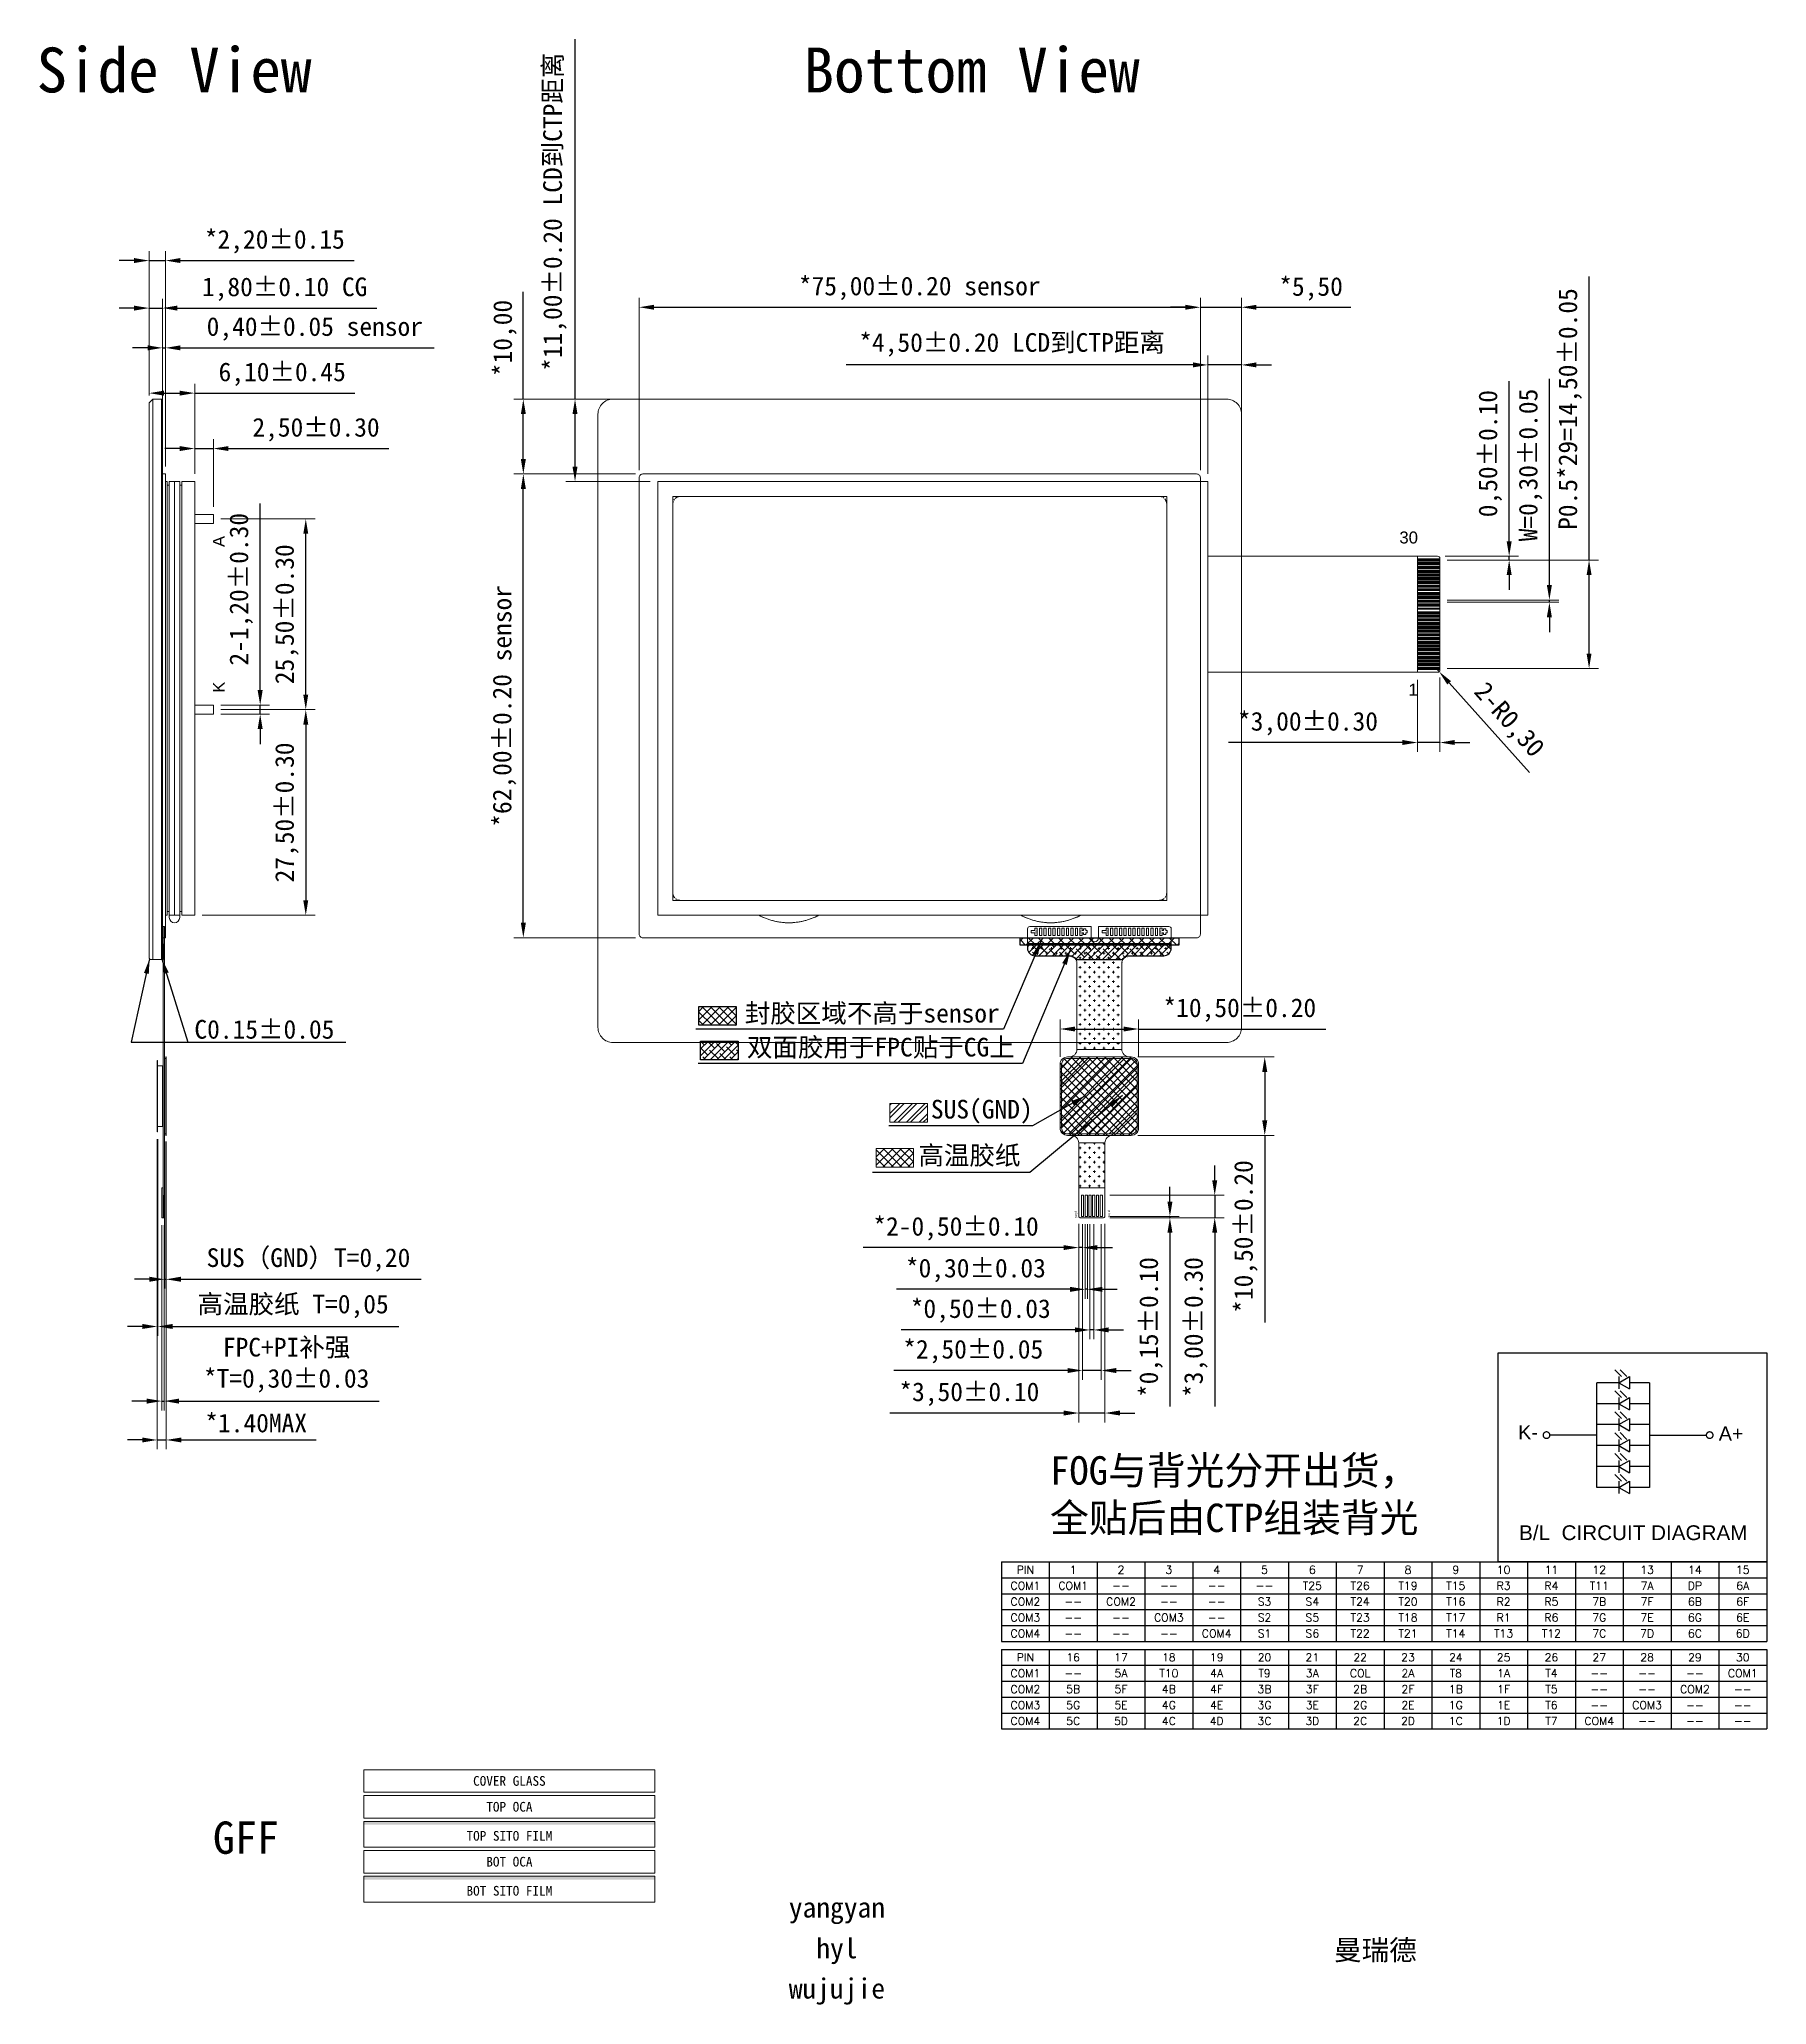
# Model space of a CAD drawing. Header units: millimetres. Extents: x 3549 to 4611, y 2266 to 2831.
# Drawn here: x 3787.5 to 4018.4, y 2529.3 to 2792.1 of the extents above; entities that cross this region are included whole.
import ezdxf
from ezdxf.enums import TextEntityAlignment as Align

# ---------------------------------------------------------------- set-up
doc = ezdxf.new("R2010")
doc.units = ezdxf.units.MM
doc.linetypes.add('CENTER', pattern=[0.6, 0.375, -0.075, 0.075, -0.075])
for name, color, linetype in [('Adhesive', 2, 'Continuous'), ('Dim', 4, 'Continuous'), ('ITO', 6, 'Continuous'), ('Mylar', 2, 'Continuous'), ('Sealant', 3, 'Continuous')]:
    doc.layers.add(name, color=color, linetype=linetype)
for name, color, linetype, lineweight in [('BACKLIGHT', 7, 'Continuous', 20), ('Cover Lens', 152, 'Continuous', 0), ('EMI', 5, 'Continuous', 0), ('FPC', 30, 'Continuous', 0), ('FPC Stiffener', 7, 'Continuous', 0), ('LCD', 4, 'Continuous', 20), ('OCA', 3, 'Continuous', 0), ('PCB', 102, 'Continuous', 20), ('Sensor', 6, 'Continuous', 0), ('TEXT', 7, 'Continuous', 30)]:
    doc.layers.add(name, color=color, linetype=linetype, lineweight=lineweight)
doc.styles.add('Arial', font='arial.ttf')
doc.styles.add('SSSoft_Romans', font='Romans')
doc.styles.get("Standard").update_dxf_attribs({"font": 'txt.shx', "bigfont": 'gbcbig.shx'})
doc.styles.add('宋体', font='宋体.ttf')
doc.styles.add('常规', font='宋体.ttf')
doc.dimstyles.new('DIM', dxfattribs={"dimtxt": 2.5, "dimasz": 2, "dimexe": 1.25, "dimexo": 1, "dimgap": 1, "dimtad": 1, "dimzin": 1, "dimtxsty": '宋体', "dimcen": 2.5, "dimazin": 0, "dimtfac": 1, "dimtmove": 0, "dimatfit": 3, "dimfxl": 0, "dimlwe": 0, "dimarcsym": 0})
doc.dimstyles.get("Standard").update_dxf_attribs({"dimtxt": 1, "dimasz": 0.18, "dimexe": 0.18, "dimexo": 0.0625, "dimgap": 0.09, "dimtad": 0, "dimtih": 1, "dimtoh": 1, "dimdec": 4, "dimzin": 0, "dimdsep": 46, "dimtxsty": 'Standard', "dimcen": 0.09, "dimadec": 0, "dimazin": 0, "dimtfac": 1, "dimtdec": 4, "dimtofl": 0, "dimtmove": 0, "dimatfit": 3, "dimfxl": 0, "dimtolj": 1, "dimtzin": 0, "dimarcsym": 0})

msp = doc.modelspace()

# ---------------------------------------------------------------- texts
at = {"layer": 'Cover Lens', "lineweight": 0, "insert": (3850.359, 2559.219), "char_height": 1.296, "attachment_point": 5, "style": '宋体'}
msp.add_mtext('COVER GLASS', dxfattribs=at)
at = {"layer": 'Dim'}
for s, height, style, p in [('GND', 0.2, '常规', (3920.651, 2672.985)), ('GND', 0.2, '常规', (3926.624, 2672.985)), ('GND', 0.2, '常规', (3930.114, 2672.985)), ('GND', 0.2, '常规', (3937.336, 2672.985)), ('pin6', 0.3, '宋体', (3925.938, 2635.421)), ('pin1', 0.3, '宋体', (3930.395, 2635.494))]:
    msp.add_text(s, height=height, rotation=270, dxfattribs=dict(at, style=style)).set_placement(p)
at = {"layer": 'Dim', "style": 'SSSoft_Romans'}
for s, p in [('COM1', (3919.306, 2585.324)), ('PIN', (3919.306, 2587.452)), ('COM1', (3925.697, 2585.324)), ('1', (3925.697, 2587.452)), ('2', (3932.087, 2587.452)), ('3', (3938.478, 2587.452)), ('4', (3944.869, 2587.452)), ('5', (3951.26, 2587.452)), ('T25', (3957.65, 2585.324)), ('6', (3957.65, 2587.452)), ('T26', (3964.041, 2585.324)), ('7', (3964.041, 2587.452)), ('T19', (3970.432, 2585.324)), ('8', (3970.432, 2587.452)), ('T15', (3976.823, 2585.324)), ('9', (3976.823, 2587.452)), ('R3', (3983.213, 2585.324)), ('10', (3983.213, 2587.452)), ('R4', (3989.604, 2585.324)), ('11', (3989.604, 2587.452)), ('T11', (3995.995, 2585.324)), ('12', (3995.995, 2587.452)), ('7A', (4002.385, 2585.324)), ('13', (4002.385, 2587.452)), ('DP', (4008.776, 2585.324)), ('14', (4008.776, 2587.452)), ('6A', (4015.167, 2585.324)), ('15', (4015.167, 2587.452)), ('COM2', (3919.306, 2583.196)), ('--', (3925.697, 2583.196)), ('COM2', (3932.087, 2583.196)), ('--', (3932.087, 2585.324)), ('--', (3938.478, 2585.324)), ('--', (3938.478, 2583.196)), ('--', (3944.869, 2585.324)), ('--', (3944.869, 2583.196)), ('--', (3951.26, 2585.324)), ('S3', (3951.26, 2583.196)), ('S4', (3957.65, 2583.196)), ('T24', (3964.041, 2583.196)), ('T20', (3970.432, 2583.196)), ('T16', (3976.823, 2583.196)), ('R2', (3983.213, 2583.196)), ('R5', (3989.604, 2583.196)), ('7B', (3995.995, 2583.196)), ('7F', (4002.385, 2583.196)), ('6B', (4008.776, 2583.196)), ('6F', (4015.167, 2583.196)), ('COM3', (3919.306, 2581.068)), ('--', (3925.697, 2581.068)), ('--', (3932.087, 2581.068)), ('COM3', (3938.478, 2581.068)), ('--', (3944.869, 2581.068)), ('S2', (3951.26, 2581.068)), ('S5', (3957.65, 2581.068)), ('T23', (3964.041, 2581.068)), ('T18', (3970.432, 2581.068)), ('T17', (3976.823, 2581.068)), ('R1', (3983.213, 2581.068)), ('R6', (3989.604, 2581.068)), ('7G', (3995.995, 2581.068)), ('7E', (4002.385, 2581.068)), ('6G', (4008.776, 2581.068)), ('6E', (4015.167, 2581.068)), ('COM4', (3919.306, 2578.941)), ('--', (3925.697, 2578.941)), ('--', (3932.087, 2578.941)), ('--', (3938.478, 2578.941)), ('COM4', (3944.869, 2578.941)), ('S1', (3951.26, 2578.941)), ('S6', (3957.65, 2578.941)), ('T22', (3964.041, 2578.941)), ('T21', (3970.432, 2578.941)), ('T14', (3976.823, 2578.941)), ('T13', (3983.213, 2578.941)), ('T12', (3989.604, 2578.941)), ('7C', (3995.995, 2578.941)), ('7D', (4002.385, 2578.941)), ('6C', (4008.776, 2578.941)), ('6D', (4015.167, 2578.941)), ('PIN', (3919.306, 2575.749)), ('16', (3925.697, 2575.749)), ('17', (3932.087, 2575.749)), ('18', (3938.478, 2575.749)), ('19', (3944.869, 2575.749)), ('20', (3951.26, 2575.749)), ('21', (3957.65, 2575.749)), ('22', (3964.041, 2575.749)), ('23', (3970.432, 2575.749)), ('24', (3976.823, 2575.749)), ('25', (3983.213, 2575.749)), ('26', (3989.604, 2575.749)), ('27', (3995.995, 2575.749)), ('28', (4002.385, 2575.749)), ('29', (4008.776, 2575.749)), ('30', (4015.167, 2575.749)), ('COM1', (3919.306, 2573.621)), ('--', (3925.697, 2573.621)), ('5A', (3932.087, 2573.621)), ('T10', (3938.478, 2573.621)), ('4A', (3944.869, 2573.621)), ('T9', (3951.26, 2573.621)), ('3A', (3957.65, 2573.621)), ('COL', (3964.041, 2573.621)), ('2A', (3970.432, 2573.621)), ('T8', (3976.823, 2573.621)), ('1A', (3983.213, 2573.621)), ('T4', (3989.604, 2573.621)), ('--', (3995.995, 2573.621)), ('--', (4002.385, 2573.621)), ('--', (4008.776, 2573.621)), ('COM1', (4015.167, 2573.621)), ('COM2', (3919.306, 2571.493)), ('COM3', (3919.306, 2569.365)), ('5B', (3925.697, 2571.493)), ('5G', (3925.697, 2569.365)), ('5E', (3932.087, 2569.365)), ('5F', (3932.087, 2571.493)), ('4B', (3938.478, 2571.493)), ('4G', (3938.478, 2569.365)), ('4E', (3944.869, 2569.365)), ('4F', (3944.869, 2571.493)), ('3B', (3951.26, 2571.493)), ('3G', (3951.26, 2569.365)), ('3E', (3957.65, 2569.365)), ('3F', (3957.65, 2571.493)), ('2B', (3964.041, 2571.493)), ('2G', (3964.041, 2569.365)), ('2E', (3970.432, 2569.365)), ('2F', (3970.432, 2571.493)), ('1B', (3976.823, 2571.493)), ('1G', (3976.823, 2569.365)), ('1E', (3983.213, 2569.365)), ('1F', (3983.213, 2571.493)), ('T5', (3989.604, 2571.493)), ('T6', (3989.604, 2569.365)), ('--', (3995.995, 2571.493)), ('COM3', (4002.385, 2569.365)), ('--', (4002.385, 2571.493)), ('COM2', (4008.776, 2571.493)), ('--', (4015.167, 2571.493)), ('COM4', (3919.306, 2567.237)), ('5C', (3925.697, 2567.237)), ('5D', (3932.087, 2567.237)), ('4C', (3938.478, 2567.237)), ('4D', (3944.869, 2567.237)), ('3C', (3951.26, 2567.237)), ('3D', (3957.65, 2567.237)), ('2C', (3964.041, 2567.237)), ('2D', (3970.432, 2567.237)), ('1C', (3976.823, 2567.237)), ('1D', (3983.213, 2567.237)), ('T7', (3989.604, 2567.237)), ('COM4', (3995.995, 2567.237)), ('--', (3995.995, 2569.365)), ('--', (4002.385, 2567.237)), ('--', (4008.776, 2569.365)), ('--', (4008.776, 2567.237)), ('--', (4015.167, 2569.365)), ('--', (4015.167, 2567.237))]:
    msp.add_text(s, height=1.064, dxfattribs=at).set_placement(p, align=Align.MIDDLE)
at = {"layer": 'Dim', "color": 2, "lineweight": 0, "char_height": 6, "attachment_point": 5, "style": '宋体'}
for s, insert in [('Side View', (3805.539, 2787.906)), ('Bottom View', (3912.107, 2787.906))]:
    msp.add_mtext(s, dxfattribs=dict(at, insert=insert))
at = {"layer": 'Dim', "linetype": 'ByBlock', "lineweight": 0, "char_height": 2.5, "attachment_point": 5, "style": '宋体'}
for s, insert in [('封胶区域不高于sensor', (3898.847, 2661.718)), ('C0.15%%P0.05', (3817.622, 2659.687)), ('双面胶用于FPC贴于CG上', (3899.993, 2657.181)), ('SUS(GND)', (3913.481, 2648.698)), ('高温胶纸', (3911.832, 2642.721))]:
    msp.add_mtext(s, dxfattribs=dict(at, insert=insert))
at = {"layer": 'Dim', "color": 254, "lineweight": 0, "insert": (3815.149, 2551.61), "char_height": 4.32, "attachment_point": 5, "style": '宋体'}
msp.add_mtext('GFF', dxfattribs=at)
at = {"layer": 'Dim', "color": 4, "lineweight": 0, "char_height": 2.7, "attachment_point": 5, "style": '宋体'}
for s, insert in [('yangyan', (3894.124, 2541.873)), ('hyl', (3894.124, 2536.473)), ('曼瑞德', (3966.08, 2536.473)), ('wujujie', (3894.124, 2531.073))]:
    msp.add_mtext(s, dxfattribs=dict(at, insert=insert))
at = {"layer": 'OCA', "lineweight": 0, "char_height": 1.296, "attachment_point": 5, "style": '宋体'}
for s, insert in [('TOP OCA', (3850.359, 2555.763)), ('BOT OCA', (3850.359, 2548.419))]:
    msp.add_mtext(s, dxfattribs=dict(at, insert=insert))
at = {"layer": 'Sensor', "color": 6, "lineweight": 0, "char_height": 1.296, "attachment_point": 5, "style": '宋体'}
for s, insert in [('TOP SITO FILM', (3850.359, 2551.875)), ('BOT SITO FILM', (3850.359, 2544.531))]:
    msp.add_mtext(s, dxfattribs=dict(at, insert=insert))
at = {"layer": 'TEXT', "color": 0, "linetype": 'Continuous', "style": 'Arial'}
for s, p in [('K-', (3985.152, 2604.896)), ('A+', (4011.961, 2604.728))]:
    msp.add_text(s, height=1.8878, dxfattribs=at).set_placement(p)
at = {"layer": 'TEXT', "lineweight": 20, "style": 'Arial'}
msp.add_text('B/L  CIRCUIT DIAGRAM', height=1.976, dxfattribs=at).set_placement((3985.279, 2591.423))
at = {"layer": 'TEXT', "lineweight": 20, "char_height": 1.6, "width": 35.05464, "attachment_point": 3, "rotation": 90, "style": 'Arial'}
for s, insert in [('A', (3810.734, 2725.671)), ('K', (3810.734, 2706.2))]:
    msp.add_mtext(s, dxfattribs=dict(at, insert=insert))
at = {"layer": 'TEXT', "lineweight": 20, "insert": (3971.838, 2602.638), "char_height": 3.8016, "width": 192.80587, "attachment_point": 3, "style": 'Arial'}
msp.add_mtext('\\A1;{\\fSimSun|b0|i0|c134|p2;FOG与背光分开出货，\\P全贴后由CTP组装背光}', dxfattribs=at)

# ---------------------------------------------------------------- blocks, each defined once
blk = doc.blocks.new('CG2')
at = {"layer": 'Cover Lens'}
blk.add_lwpolyline([(43, -17), (43, 65, 0.414214), (41, 67), (-41, 67, 0.414214), (-43, 65), (-43, -17, 0.414214), (-41, -19), (41, -19, 0.414214)], format="xyb", close=True, dxfattribs=at)
blk.add_lwpolyline([(33, 0), (-33, 0), (-33, 54), (33, 54)], close=True, dxfattribs=at)
blk = doc.blocks.new('*D25')
at = {"layer": 'Defpoints', "color": 0}
for p in [(3942.69, 2756.24), (3867.69, 2733.45), (3942.69, 2733.45)]:
    blk.add_point(p, dxfattribs=at)
at = {"layer": 'Dim', "color": 0, "lineweight": 0}
for p, q in [((3867.69, 2734.45), (3867.69, 2757.49)), ((3942.69, 2734.45), (3942.69, 2757.49))]:
    blk.add_line(p, q, dxfattribs=at)
at = {"layer": 'Dim', "color": 0, "lineweight": -2}
blk.add_line((3869.69, 2756.24), (3940.69, 2756.24), dxfattribs=at)
at = {"layer": 'Dim', "color": 0}
for points in [[(3869.69, 2756.57), (3869.69, 2755.91), (3867.69, 2756.24)], [(3940.69, 2756.57), (3940.69, 2755.91), (3942.69, 2756.24)]]:
    blk.add_solid(points, dxfattribs=at)
at = {"layer": 'Dim', "color": 0, "insert": (3905.19, 2758.76), "char_height": 2.5, "attachment_point": 5, "style": '宋体'}
blk.add_mtext('{\\C2;*}75,00%%P0.20 sensor', dxfattribs=at)
blk = doc.blocks.new('*D26')
at = {"layer": 'Defpoints', "color": 0}
for p in [(3852.22, 2733.95), (3868.19, 2733.95), (3868.19, 2671.95)]:
    blk.add_point(p, dxfattribs=at)
at = {"layer": 'Dim', "color": 0, "lineweight": 0}
for p, q in [((3867.19, 2733.95), (3850.97, 2733.95)), ((3867.19, 2671.95), (3850.97, 2671.95))]:
    blk.add_line(p, q, dxfattribs=at)
at = {"layer": 'Dim', "color": 0, "lineweight": -2}
blk.add_line((3852.22, 2673.95), (3852.22, 2731.95), dxfattribs=at)
at = {"layer": 'Dim', "color": 0}
for points in [[(3851.89, 2731.95), (3852.56, 2731.95), (3852.22, 2733.95)], [(3851.89, 2673.95), (3852.56, 2673.95), (3852.22, 2671.95)]]:
    blk.add_solid(points, dxfattribs=at)
at = {"layer": 'Dim', "color": 0, "insert": (3849.7, 2702.95), "char_height": 2.5, "attachment_point": 5, "rotation": 90, "style": '宋体'}
blk.add_mtext('{\\C2;*}62,00%%P0.20 sensor', dxfattribs=at)
blk = doc.blocks.new('*D27')
at = {"layer": 'Defpoints', "color": 0}
for p in [(3852.22, 2743.95), (3864.19, 2743.95), (3868.19, 2733.95)]:
    blk.add_point(p, dxfattribs=at)
at = {"layer": 'Dim', "color": 0, "lineweight": -2}
for p, q in [((3852.22, 2743.95), (3852.22, 2758.31)), ((3852.22, 2735.95), (3852.22, 2741.95))]:
    blk.add_line(p, q, dxfattribs=at)
at = {"layer": 'Dim', "color": 0, "lineweight": 0}
for p, q in [((3863.19, 2743.95), (3850.97, 2743.95)), ((3867.19, 2733.95), (3850.97, 2733.95))]:
    blk.add_line(p, q, dxfattribs=at)
at = {"layer": 'Dim', "color": 0}
for points in [[(3851.89, 2741.95), (3852.56, 2741.95), (3852.22, 2743.95)], [(3851.89, 2735.95), (3852.56, 2735.95), (3852.22, 2733.95)]]:
    blk.add_solid(points, dxfattribs=at)
at = {"layer": 'Dim', "color": 0, "insert": (3849.77, 2752.13), "char_height": 2.5, "attachment_point": 5, "rotation": 90, "style": '宋体'}
blk.add_mtext('{\\C2;*}10,00', dxfattribs=at)
blk = doc.blocks.new('*D28')
at = {"layer": 'Defpoints', "color": 0}
for p in [(3948.19, 2756.24), (3948.19, 2741.95), (3942.69, 2733.45)]:
    blk.add_point(p, dxfattribs=at)
at = {"layer": 'Dim', "color": 0, "lineweight": -2}
for p, q in [((3940.69, 2756.24), (3938.69, 2756.24)), ((3942.69, 2756.24), (3948.19, 2756.24)), ((3950.19, 2756.24), (3962.78, 2756.24))]:
    blk.add_line(p, q, dxfattribs=at)
at = {"layer": 'Dim', "color": 0, "lineweight": 0}
for p, q in [((3942.69, 2734.45), (3942.69, 2757.49)), ((3948.19, 2742.95), (3948.19, 2757.49))]:
    blk.add_line(p, q, dxfattribs=at)
at = {"layer": 'Dim', "color": 0}
for points in [[(3940.69, 2756.57), (3940.69, 2755.91), (3942.69, 2756.24)], [(3950.19, 2756.57), (3950.19, 2755.91), (3948.19, 2756.24)]]:
    blk.add_solid(points, dxfattribs=at)
at = {"layer": 'Dim', "color": 0, "insert": (3957.48, 2758.7), "char_height": 2.5, "attachment_point": 5, "style": '宋体'}
blk.add_mtext('{\\C2;*}5,50', dxfattribs=at)
blk = doc.blocks.new('*D29')
at = {"layer": 'Defpoints', "color": 0}
for p in [(3804.41, 2750.81), (3804.01, 2733.95), (3804.41, 2733.95)]:
    blk.add_point(p, dxfattribs=at)
at = {"layer": 'Dim', "color": 0, "lineweight": 0}
for p, q in [((3804.01, 2734.95), (3804.01, 2752.06)), ((3804.41, 2734.95), (3804.41, 2752.06))]:
    blk.add_line(p, q, dxfattribs=at)
at = {"layer": 'Dim', "color": 0, "lineweight": -2}
for p, q in [((3802.01, 2750.81), (3800.01, 2750.81)), ((3804.01, 2750.81), (3804.41, 2750.81)), ((3806.41, 2750.81), (3840.31, 2750.81))]:
    blk.add_line(p, q, dxfattribs=at)
at = {"layer": 'Dim', "color": 0}
for points in [[(3802.01, 2751.15), (3802.01, 2750.48), (3804.01, 2750.81)], [(3806.41, 2751.15), (3806.41, 2750.48), (3804.41, 2750.81)]]:
    blk.add_solid(points, dxfattribs=at)
at = {"layer": 'Dim', "color": 0, "insert": (3824.36, 2753.34), "char_height": 2.5, "attachment_point": 5, "style": '宋体'}
blk.add_mtext('0,40%%P0.05 sensor', dxfattribs=at)
blk = doc.blocks.new('*D30')
at = {"layer": 'Defpoints', "color": 0}
for p in [(3804.01, 2756.13), (3802.21, 2743.45), (3804.01, 2743.8)]:
    blk.add_point(p, dxfattribs=at)
at = {"layer": 'Dim', "color": 0, "lineweight": 0}
for p, q in [((3802.21, 2744.45), (3802.21, 2757.38)), ((3804.01, 2744.8), (3804.01, 2757.38))]:
    blk.add_line(p, q, dxfattribs=at)
at = {"layer": 'Dim', "color": 0, "lineweight": -2}
for p, q in [((3800.21, 2756.13), (3798.21, 2756.13)), ((3802.21, 2756.13), (3804.01, 2756.13)), ((3806.01, 2756.13), (3832.65, 2756.13))]:
    blk.add_line(p, q, dxfattribs=at)
at = {"layer": 'Dim', "color": 0}
for points in [[(3800.21, 2756.46), (3800.21, 2755.79), (3802.21, 2756.13)], [(3806.01, 2756.46), (3806.01, 2755.79), (3804.01, 2756.13)]]:
    blk.add_solid(points, dxfattribs=at)
at = {"layer": 'Dim', "color": 0, "insert": (3820.33, 2758.65), "char_height": 2.5, "attachment_point": 5, "style": '宋体'}
blk.add_mtext('1,80%%P0.10 CG', dxfattribs=at)
blk = doc.blocks.new('*D31')
at = {"layer": 'Defpoints', "color": 0}
for p in [(3804.41, 2762.48), (3802.21, 2743.45), (3804.41, 2733.95)]:
    blk.add_point(p, dxfattribs=at)
at = {"layer": 'Dim', "color": 0, "lineweight": -2}
for p, q in [((3800.21, 2762.48), (3798.21, 2762.48)), ((3802.21, 2762.48), (3804.41, 2762.48)), ((3806.41, 2762.48), (3829.62, 2762.48))]:
    blk.add_line(p, q, dxfattribs=at)
at = {"layer": 'Dim', "color": 0, "lineweight": 0}
for p, q in [((3802.21, 2744.45), (3802.21, 2763.73)), ((3804.41, 2734.95), (3804.41, 2763.73))]:
    blk.add_line(p, q, dxfattribs=at)
at = {"layer": 'Dim', "color": 0}
for points in [[(3800.21, 2762.82), (3800.21, 2762.15), (3802.21, 2762.48)], [(3806.41, 2762.82), (3806.41, 2762.15), (3804.41, 2762.48)]]:
    blk.add_solid(points, dxfattribs=at)
at = {"layer": 'Dim', "color": 0, "insert": (3819.01, 2765), "char_height": 2.5, "attachment_point": 5, "style": '宋体'}
blk.add_mtext('{\\C2;*}2,20%%P0.15', dxfattribs=at)
blk = doc.blocks.new('*D35')
at = {"layer": 'Defpoints', "color": 0}
for p in [(3804.26, 2645.72), (3804.46, 2645.72), (3804.46, 2626.29)]:
    blk.add_point(p, dxfattribs=at)
at = {"layer": 'Dim', "color": 0, "lineweight": 0}
for p, q in [((3804.26, 2644.72), (3804.26, 2625.04)), ((3804.46, 2644.72), (3804.46, 2625.04))]:
    blk.add_line(p, q, dxfattribs=at)
at = {"layer": 'Dim', "color": 0, "lineweight": -2}
for p, q in [((3802.26, 2626.29), (3800.26, 2626.29)), ((3804.26, 2626.29), (3804.46, 2626.29)), ((3806.46, 2626.29), (3838.57, 2626.29))]:
    blk.add_line(p, q, dxfattribs=at)
at = {"layer": 'Dim', "color": 0}
for points in [[(3802.26, 2626.63), (3802.26, 2625.96), (3804.26, 2626.29)], [(3806.46, 2626.63), (3806.46, 2625.96), (3804.46, 2626.29)]]:
    blk.add_solid(points, dxfattribs=at)
at = {"layer": 'Dim', "color": 0, "lineweight": 0, "insert": (3823.51, 2628.86), "char_height": 2.5, "attachment_point": 5, "style": '宋体'}
blk.add_mtext('SUS（GND）T=0,20', dxfattribs=at)
blk = doc.blocks.new('*D36')
at = {"layer": 'Defpoints', "color": 0}
for p in [(3803.31, 2646.02), (3803.36, 2646.02), (3803.36, 2619.98)]:
    blk.add_point(p, dxfattribs=at)
at = {"layer": 'Dim', "color": 0, "lineweight": 0}
for p, q in [((3803.31, 2645.02), (3803.31, 2618.73)), ((3803.36, 2645.02), (3803.36, 2618.73))]:
    blk.add_line(p, q, dxfattribs=at)
at = {"layer": 'Dim', "color": 0, "lineweight": -2}
for p, q in [((3801.31, 2619.98), (3799.31, 2619.98)), ((3803.31, 2619.98), (3803.36, 2619.98)), ((3805.36, 2619.98), (3835.57, 2619.98))]:
    blk.add_line(p, q, dxfattribs=at)
at = {"layer": 'Dim', "color": 0}
for points in [[(3801.31, 2620.32), (3801.31, 2619.65), (3803.31, 2619.98)], [(3805.36, 2620.32), (3805.36, 2619.65), (3803.36, 2619.98)]]:
    blk.add_solid(points, dxfattribs=at)
at = {"layer": 'Dim', "color": 0, "lineweight": 0, "insert": (3821.46, 2622.66), "char_height": 2.5, "attachment_point": 5, "style": '宋体'}
blk.add_mtext('高温胶纸 T=0,05', dxfattribs=at)
blk = doc.blocks.new('*D15')
at = {"layer": 'Defpoints', "color": 0}
for p in [(3803.31, 2646.02), (3804.51, 2645.72), (3804.51, 2604.81)]:
    blk.add_point(p, dxfattribs=at)
at = {"layer": 'Dim', "color": 0, "lineweight": 0}
for p, q in [((3803.31, 2645.02), (3803.31, 2603.56)), ((3804.51, 2644.72), (3804.51, 2603.56))]:
    blk.add_line(p, q, dxfattribs=at)
at = {"layer": 'Dim', "color": 0, "lineweight": -2}
for p, q in [((3801.31, 2604.81), (3799.31, 2604.81)), ((3803.31, 2604.81), (3804.51, 2604.81)), ((3806.51, 2604.81), (3824.52, 2604.81))]:
    blk.add_line(p, q, dxfattribs=at)
at = {"layer": 'Dim', "color": 0}
for points in [[(3801.31, 2605.14), (3801.31, 2604.48), (3803.31, 2604.81)], [(3806.51, 2605.14), (3806.51, 2604.48), (3804.51, 2604.81)]]:
    blk.add_solid(points, dxfattribs=at)
at = {"layer": 'Dim', "color": 0, "lineweight": 0, "insert": (3816.52, 2607.06), "char_height": 2.5, "attachment_point": 5, "style": '宋体'}
blk.add_mtext('{\\C2;*}1.40MAX', dxfattribs=at)
blk = doc.blocks.new('*D37')
at = {"layer": 'Defpoints', "color": 0}
for p in [(3803.91, 2634.52), (3804.21, 2634.52), (3803.91, 2610.01)]:
    blk.add_point(p, dxfattribs=at)
at = {"layer": 'Dim', "color": 0, "lineweight": 0}
for p, q in [((3803.91, 2633.52), (3803.91, 2608.76)), ((3804.21, 2633.52), (3804.21, 2608.76))]:
    blk.add_line(p, q, dxfattribs=at)
at = {"layer": 'Dim', "color": 0, "lineweight": -2}
for p, q in [((3801.91, 2610.01), (3799.91, 2610.01)), ((3803.91, 2610.01), (3804.21, 2610.01)), ((3806.21, 2610.01), (3832.97, 2610.01))]:
    blk.add_line(p, q, dxfattribs=at)
at = {"layer": 'Dim', "color": 0}
for points in [[(3801.91, 2610.34), (3801.91, 2609.67), (3803.91, 2610.01)], [(3806.21, 2610.34), (3806.21, 2609.67), (3804.21, 2610.01)]]:
    blk.add_solid(points, dxfattribs=at)
at = {"layer": 'Dim', "color": 0, "lineweight": 0, "insert": (3820.59, 2614.81), "char_height": 2.5, "attachment_point": 5, "style": '宋体'}
blk.add_mtext('FPC+PI补强\\P{\\C2;*}T=0,30%%P0.03', dxfattribs=at)
blk = doc.blocks.new('*D38')
at = {"layer": 'Defpoints', "color": 0}
for p in [(3934.44, 2659.75), (3923.94, 2655.02), (3934.44, 2655.02)]:
    blk.add_point(p, dxfattribs=at)
at = {"layer": 'Dim', "color": 0, "lineweight": 0}
for p, q in [((3923.94, 2656.02), (3923.94, 2661)), ((3934.44, 2656.02), (3934.44, 2661))]:
    blk.add_line(p, q, dxfattribs=at)
at = {"layer": 'Dim', "color": 0, "lineweight": -2}
for p, q in [((3925.94, 2659.75), (3932.44, 2659.75)), ((3934.44, 2659.75), (3959.47, 2659.75))]:
    blk.add_line(p, q, dxfattribs=at)
at = {"layer": 'Dim', "color": 0}
for points in [[(3925.94, 2660.08), (3925.94, 2659.42), (3923.94, 2659.75)], [(3932.44, 2660.08), (3932.44, 2659.42), (3934.44, 2659.75)]]:
    blk.add_solid(points, dxfattribs=at)
at = {"layer": 'Dim', "color": 0, "insert": (3947.96, 2662.27), "char_height": 2.5, "attachment_point": 5, "style": '宋体'}
blk.add_mtext('{\\C2;*}10,50%%P0.20', dxfattribs=at)
blk = doc.blocks.new('*D39')
at = {"layer": 'Defpoints', "color": 0}
for p in [(3933.32, 2656.02), (3933.32, 2645.52), (3951.29, 2645.52)]:
    blk.add_point(p, dxfattribs=at)
at = {"layer": 'Dim', "color": 0, "lineweight": 0}
for p, q in [((3934.32, 2656.02), (3952.54, 2656.02)), ((3934.32, 2645.52), (3952.54, 2645.52))]:
    blk.add_line(p, q, dxfattribs=at)
at = {"layer": 'Dim', "color": 0, "lineweight": -2}
for p, q in [((3951.29, 2654.02), (3951.29, 2647.52)), ((3951.29, 2645.52), (3951.29, 2620.5))]:
    blk.add_line(p, q, dxfattribs=at)
at = {"layer": 'Dim', "color": 0}
for points in [[(3950.96, 2654.02), (3951.63, 2654.02), (3951.29, 2656.02)], [(3950.96, 2647.52), (3951.63, 2647.52), (3951.29, 2645.52)]]:
    blk.add_solid(points, dxfattribs=at)
at = {"layer": 'Dim', "color": 0, "insert": (3948.77, 2632.01), "char_height": 2.5, "attachment_point": 5, "rotation": 90, "style": '宋体'}
blk.add_mtext('{\\C2;*}10,50%%P0.20', dxfattribs=at)
blk = doc.blocks.new('*D40')
at = {"layer": 'Defpoints', "color": 0}
for p in [(3926.44, 2634.72), (3926.94, 2634.67), (3926.44, 2630.53)]:
    blk.add_point(p, dxfattribs=at)
at = {"layer": 'Dim', "color": 0, "lineweight": 0}
for p, q in [((3926.44, 2633.72), (3926.44, 2629.28)), ((3926.94, 2633.67), (3926.94, 2629.28))]:
    blk.add_line(p, q, dxfattribs=at)
at = {"layer": 'Dim', "color": 0, "lineweight": -2}
for p, q in [((3924.44, 2630.53), (3897.64, 2630.53)), ((3926.94, 2630.53), (3926.44, 2630.53)), ((3928.94, 2630.53), (3930.94, 2630.53))]:
    blk.add_line(p, q, dxfattribs=at)
at = {"layer": 'Dim', "color": 0}
for points in [[(3924.44, 2630.86), (3924.44, 2630.2), (3926.44, 2630.53)], [(3928.94, 2630.86), (3928.94, 2630.2), (3926.94, 2630.53)]]:
    blk.add_solid(points, dxfattribs=at)
at = {"layer": 'Dim', "color": 0, "insert": (3910.04, 2633.05), "char_height": 2.5, "attachment_point": 5, "style": '宋体'}
blk.add_mtext('{\\C2;*}2-0,50%%P0.10', dxfattribs=at)
blk = doc.blocks.new('*D16')
at = {"layer": 'Defpoints', "color": 0}
for p in [(3927.29, 2634.67), (3927.59, 2634.67), (3927.29, 2624.95)]:
    blk.add_point(p, dxfattribs=at)
at = {"layer": 'Dim', "color": 0, "lineweight": 0}
for p, q in [((3927.29, 2633.67), (3927.29, 2623.7)), ((3927.59, 2633.67), (3927.59, 2623.7))]:
    blk.add_line(p, q, dxfattribs=at)
at = {"layer": 'Dim', "color": 0, "lineweight": -2}
for p, q in [((3925.29, 2624.95), (3902.08, 2624.95)), ((3927.59, 2624.95), (3927.29, 2624.95)), ((3929.59, 2624.95), (3931.59, 2624.95))]:
    blk.add_line(p, q, dxfattribs=at)
at = {"layer": 'Dim', "color": 0}
for points in [[(3925.29, 2625.28), (3925.29, 2624.61), (3927.29, 2624.95)], [(3929.59, 2625.28), (3929.59, 2624.61), (3927.59, 2624.95)]]:
    blk.add_solid(points, dxfattribs=at)
at = {"layer": 'Dim', "color": 0, "insert": (3912.69, 2627.47), "char_height": 2.5, "attachment_point": 5, "style": '宋体'}
blk.add_mtext('{\\C2;*}0,30%%P0.03', dxfattribs=at)
blk = doc.blocks.new('*D17')
at = {"layer": 'Defpoints', "color": 0}
for p in [(3927.94, 2634.67), (3928.44, 2634.67), (3927.94, 2619.52)]:
    blk.add_point(p, dxfattribs=at)
at = {"layer": 'Dim', "color": 0, "lineweight": 0}
for p, q in [((3927.94, 2633.67), (3927.94, 2618.27)), ((3928.44, 2633.67), (3928.44, 2618.27))]:
    blk.add_line(p, q, dxfattribs=at)
at = {"layer": 'Dim', "color": 0, "lineweight": -2}
for p, q in [((3925.94, 2619.52), (3902.73, 2619.52)), ((3928.44, 2619.52), (3927.94, 2619.52)), ((3930.44, 2619.52), (3932.44, 2619.52))]:
    blk.add_line(p, q, dxfattribs=at)
at = {"layer": 'Dim', "color": 0}
for points in [[(3925.94, 2619.86), (3925.94, 2619.19), (3927.94, 2619.52)], [(3930.44, 2619.86), (3930.44, 2619.19), (3928.44, 2619.52)]]:
    blk.add_solid(points, dxfattribs=at)
at = {"layer": 'Dim', "color": 0, "insert": (3913.34, 2622.05), "char_height": 2.5, "attachment_point": 5, "style": '宋体'}
blk.add_mtext('{\\C2;*}0,50%%P0.03', dxfattribs=at)
blk = doc.blocks.new('*D18')
at = {"layer": 'Defpoints', "color": 0}
for p in [(3926.94, 2634.67), (3929.44, 2634.67), (3926.94, 2614.1)]:
    blk.add_point(p, dxfattribs=at)
at = {"layer": 'Dim', "color": 0, "lineweight": 0}
for p, q in [((3926.94, 2633.67), (3926.94, 2612.85)), ((3929.44, 2633.67), (3929.44, 2612.85))]:
    blk.add_line(p, q, dxfattribs=at)
at = {"layer": 'Dim', "color": 0, "lineweight": -2}
for p, q in [((3924.94, 2614.1), (3901.73, 2614.1)), ((3929.44, 2614.1), (3926.94, 2614.1)), ((3931.44, 2614.1), (3933.44, 2614.1))]:
    blk.add_line(p, q, dxfattribs=at)
at = {"layer": 'Dim', "color": 0}
for points in [[(3924.94, 2614.43), (3924.94, 2613.76), (3926.94, 2614.1)], [(3931.44, 2614.43), (3931.44, 2613.76), (3929.44, 2614.1)]]:
    blk.add_solid(points, dxfattribs=at)
at = {"layer": 'Dim', "color": 0, "insert": (3912.34, 2616.62), "char_height": 2.5, "attachment_point": 5, "style": '宋体'}
blk.add_mtext('{\\C2;*}2,50%%P0.05', dxfattribs=at)
blk = doc.blocks.new('*D19')
at = {"layer": 'Defpoints', "color": 0}
for p in [(3926.44, 2634.72), (3929.94, 2634.72), (3926.44, 2608.41)]:
    blk.add_point(p, dxfattribs=at)
at = {"layer": 'Dim', "color": 0, "lineweight": 0}
for p, q in [((3926.44, 2633.72), (3926.44, 2607.16)), ((3929.94, 2633.72), (3929.94, 2607.16))]:
    blk.add_line(p, q, dxfattribs=at)
at = {"layer": 'Dim', "color": 0, "lineweight": -2}
for p, q in [((3924.44, 2608.41), (3901.19, 2608.41)), ((3929.94, 2608.41), (3926.44, 2608.41)), ((3931.94, 2608.41), (3933.94, 2608.41))]:
    blk.add_line(p, q, dxfattribs=at)
at = {"layer": 'Dim', "color": 0}
for points in [[(3924.44, 2608.75), (3924.44, 2608.08), (3926.44, 2608.41)], [(3931.94, 2608.75), (3931.94, 2608.08), (3929.94, 2608.41)]]:
    blk.add_solid(points, dxfattribs=at)
at = {"layer": 'Dim', "color": 0, "insert": (3911.82, 2610.93), "char_height": 2.5, "attachment_point": 5, "style": '宋体'}
blk.add_mtext('{\\C2;*}3,50%%P0.10', dxfattribs=at)
blk = doc.blocks.new('*D20')
at = {"layer": 'Defpoints', "color": 0}
for p in [(3929.59, 2634.67), (3929.59, 2634.52), (3938.62, 2634.52)]:
    blk.add_point(p, dxfattribs=at)
at = {"layer": 'Dim', "color": 0, "lineweight": -2}
for p, q in [((3938.62, 2636.67), (3938.62, 2638.67)), ((3938.62, 2634.67), (3938.62, 2634.52)), ((3938.62, 2632.52), (3938.62, 2609.27))]:
    blk.add_line(p, q, dxfattribs=at)
at = {"layer": 'Dim', "color": 0, "lineweight": 0}
for p, q in [((3930.59, 2634.67), (3939.87, 2634.67)), ((3930.59, 2634.52), (3939.87, 2634.52))]:
    blk.add_line(p, q, dxfattribs=at)
at = {"layer": 'Dim', "color": 0}
for points in [[(3938.29, 2636.67), (3938.96, 2636.67), (3938.62, 2634.67)], [(3938.29, 2632.52), (3938.96, 2632.52), (3938.62, 2634.52)]]:
    blk.add_solid(points, dxfattribs=at)
at = {"layer": 'Dim', "color": 0, "insert": (3936.1, 2619.9), "char_height": 2.5, "attachment_point": 5, "rotation": 90, "style": '宋体'}
blk.add_mtext('{\\C2;*}0,15%%P0.10', dxfattribs=at)
blk = doc.blocks.new('*D21')
at = {"layer": 'Defpoints', "color": 0}
for p in [(3929.59, 2637.52), (3929.59, 2634.52), (3944.61, 2634.52)]:
    blk.add_point(p, dxfattribs=at)
at = {"layer": 'Dim', "color": 0, "lineweight": -2}
for p, q in [((3944.61, 2639.52), (3944.61, 2641.52)), ((3944.61, 2637.52), (3944.61, 2634.52)), ((3944.61, 2632.52), (3944.61, 2609.27))]:
    blk.add_line(p, q, dxfattribs=at)
at = {"layer": 'Dim', "color": 0, "lineweight": 0}
for p, q in [((3930.59, 2637.52), (3945.86, 2637.52)), ((3930.59, 2634.52), (3945.86, 2634.52))]:
    blk.add_line(p, q, dxfattribs=at)
at = {"layer": 'Dim', "color": 0}
for points in [[(3944.27, 2639.52), (3944.94, 2639.52), (3944.61, 2637.52)], [(3944.27, 2632.52), (3944.94, 2632.52), (3944.61, 2634.52)]]:
    blk.add_solid(points, dxfattribs=at)
at = {"layer": 'Dim', "color": 0, "insert": (3942.09, 2619.9), "char_height": 2.5, "attachment_point": 5, "rotation": 90, "style": '宋体'}
blk.add_mtext('{\\C2;*}3,00%%P0.30', dxfattribs=at)
blk = doc.blocks.new('*D76')
at = {"layer": 'Defpoints', "color": 0}
for p in [(3948.19, 2748.53), (3943.69, 2732.95), (3948.19, 2733.74)]:
    blk.add_point(p, dxfattribs=at)
at = {"layer": 'Dim', "color": 0, "lineweight": -2}
for p, q in [((3941.69, 2748.53), (3895.36, 2748.53)), ((3948.19, 2748.53), (3943.69, 2748.53)), ((3950.19, 2748.53), (3952.19, 2748.53))]:
    blk.add_line(p, q, dxfattribs=at)
at = {"layer": 'Dim', "color": 0, "lineweight": 0}
for p, q in [((3943.69, 2733.95), (3943.69, 2749.78)), ((3948.19, 2734.74), (3948.19, 2749.78))]:
    blk.add_line(p, q, dxfattribs=at)
at = {"layer": 'Dim', "color": 0}
for points in [[(3941.69, 2748.87), (3941.69, 2748.2), (3943.69, 2748.53)], [(3950.19, 2748.87), (3950.19, 2748.2), (3948.19, 2748.53)]]:
    blk.add_solid(points, dxfattribs=at)
at = {"layer": 'Dim', "color": 0, "insert": (3917.53, 2751.21), "char_height": 2.5, "attachment_point": 5, "style": '宋体'}
blk.add_mtext('{\\C2;*}4,50%%P0.20 LCD到CTP距离', dxfattribs=at)
blk = doc.blocks.new('*D350')
at = {"layer": 'Defpoints', "color": 0}
for p in [(3971.69, 2707.45), (3974.69, 2707.75), (3971.69, 2698.05)]:
    blk.add_point(p, dxfattribs=at)
at = {"layer": 'Dim', "color": 0, "lineweight": 0}
for p, q in [((3971.69, 2706.45), (3971.69, 2696.8)), ((3974.69, 2706.75), (3974.69, 2696.8))]:
    blk.add_line(p, q, dxfattribs=at)
at = {"layer": 'Dim', "color": 0, "lineweight": -2}
for p, q in [((3969.69, 2698.05), (3946.44, 2698.05)), ((3974.69, 2698.05), (3971.69, 2698.05)), ((3976.69, 2698.05), (3978.69, 2698.05))]:
    blk.add_line(p, q, dxfattribs=at)
at = {"layer": 'Dim', "color": 0}
for points in [[(3969.69, 2698.39), (3969.69, 2697.72), (3971.69, 2698.05)], [(3976.69, 2698.39), (3976.69, 2697.72), (3974.69, 2698.05)]]:
    blk.add_solid(points, dxfattribs=at)
at = {"layer": 'Dim', "color": 0, "insert": (3957.07, 2700.57), "char_height": 2.5, "attachment_point": 5, "style": '宋体'}
blk.add_mtext('{\\C2;*}3,00%%P0.30', dxfattribs=at)
blk = doc.blocks.new('*D351')
at = {"layer": 'Defpoints', "color": 0}
for p in [(3974.39, 2722.95), (3974.69, 2722.45), (3983.95, 2722.95)]:
    blk.add_point(p, dxfattribs=at)
at = {"layer": 'Dim', "color": 0, "lineweight": -2}
for p, q in [((3983.95, 2724.95), (3983.95, 2746.38)), ((3983.95, 2722.45), (3983.95, 2722.95)), ((3983.95, 2720.45), (3983.95, 2718.45))]:
    blk.add_line(p, q, dxfattribs=at)
at = {"layer": 'Dim', "color": 0, "lineweight": 0}
for p, q in [((3975.39, 2722.95), (3985.2, 2722.95)), ((3975.69, 2722.45), (3985.2, 2722.45))]:
    blk.add_line(p, q, dxfattribs=at)
at = {"layer": 'Dim', "color": 0}
for points in [[(3983.62, 2724.95), (3984.29, 2724.95), (3983.95, 2722.95)], [(3983.62, 2720.45), (3984.29, 2720.45), (3983.95, 2722.45)]]:
    blk.add_solid(points, dxfattribs=at)
at = {"layer": 'Dim', "color": 0, "insert": (3981.43, 2736.67), "char_height": 2.5, "attachment_point": 5, "rotation": 90, "style": '宋体'}
blk.add_mtext('0,50%%P0.10', dxfattribs=at)
blk = doc.blocks.new('*D352')
at = {"layer": 'Defpoints', "color": 0}
for p in [(3974.69, 2722.45), (3994.63, 2722.45), (3974.69, 2707.95)]:
    blk.add_point(p, dxfattribs=at)
at = {"layer": 'Dim', "color": 0, "lineweight": -2}
for p, q in [((3994.63, 2722.45), (3994.63, 2760.37)), ((3994.63, 2709.95), (3994.63, 2720.45))]:
    blk.add_line(p, q, dxfattribs=at)
at = {"layer": 'Dim', "color": 0, "lineweight": 0}
for p, q in [((3975.69, 2722.45), (3995.88, 2722.45)), ((3975.69, 2707.95), (3995.88, 2707.95))]:
    blk.add_line(p, q, dxfattribs=at)
at = {"layer": 'Dim', "color": 0}
for points in [[(3994.3, 2720.45), (3994.96, 2720.45), (3994.63, 2722.45)], [(3994.3, 2709.95), (3994.96, 2709.95), (3994.63, 2707.95)]]:
    blk.add_solid(points, dxfattribs=at)
at = {"layer": 'Dim', "color": 0, "insert": (3992.11, 2742.63), "char_height": 2.5, "attachment_point": 5, "rotation": 90, "style": '宋体'}
blk.add_mtext('P0.5*29=14,50%%P0.05', dxfattribs=at)
blk = doc.blocks.new('*D353')
at = {"layer": 'Defpoints', "color": 0}
for p in [(3974.69, 2717.1), (3974.69, 2716.8), (3989.33, 2716.8)]:
    blk.add_point(p, dxfattribs=at)
at = {"layer": 'Dim', "color": 0, "lineweight": -2}
for p, q in [((3989.33, 2719.1), (3989.33, 2746.69)), ((3989.33, 2716.8), (3989.33, 2717.1)), ((3989.33, 2714.8), (3989.33, 2712.8))]:
    blk.add_line(p, q, dxfattribs=at)
at = {"layer": 'Dim', "color": 0, "lineweight": 0}
for p, q in [((3975.69, 2717.1), (3990.58, 2717.1)), ((3975.69, 2716.8), (3990.58, 2716.8))]:
    blk.add_line(p, q, dxfattribs=at)
at = {"layer": 'Dim', "color": 0}
for points in [[(3988.99, 2719.1), (3989.66, 2719.1), (3989.33, 2717.1)], [(3988.99, 2714.8), (3989.66, 2714.8), (3989.33, 2716.8)]]:
    blk.add_solid(points, dxfattribs=at)
at = {"layer": 'Dim', "color": 0, "insert": (3986.81, 2735.15), "char_height": 2.5, "attachment_point": 5, "rotation": 90, "style": '宋体'}
blk.add_mtext('W=0,30%%P0.05', dxfattribs=at)
blk = doc.blocks.new('*D354')
at = {"layer": 'Defpoints', "color": 0}
for p in [(3974.39, 2707.75), (3974.59, 2707.53)]:
    blk.add_point(p, dxfattribs=at)
at = {"layer": 'Dim', "color": 0, "lineweight": -2}
for p, q in [((3974.39, 2707.75), (3974.59, 2707.53)), ((3986.65, 2694.05), (3975.93, 2706.04))]:
    blk.add_line(p, q, dxfattribs=at)
at = {"layer": 'Dim', "color": 0}
blk.add_solid([(3976.18, 2706.26), (3975.68, 2705.81), (3974.59, 2707.53)], dxfattribs=at)
at = {"layer": 'Dim', "color": 0, "insert": (3983.79, 2700.94), "char_height": 2.5, "attachment_point": 5, "rotation": 311.8358, "style": '宋体'}
blk.add_mtext('2-R0,30', dxfattribs=at)
blk = doc.blocks.new('LCDB')
at = {"layer": 'FPC'}
for points in [[(31, 47.35), (31, 47.65), (28, 47.65), (28, 47.35)], [(31, 46.85), (31, 47.15), (28, 47.15), (28, 46.85)], [(31, 46.35), (31, 46.65), (28, 46.65), (28, 46.35)], [(31, 45.85), (31, 46.15), (28, 46.15), (28, 45.85)], [(31, 45.35), (31, 45.65), (28, 45.65), (28, 45.35)], [(31, 44.85), (31, 45.15), (28, 45.15), (28, 44.85)], [(31, 44.35), (31, 44.65), (28, 44.65), (28, 44.35)], [(31, 43.85), (31, 44.15), (28, 44.15), (28, 43.85)], [(31, 43.35), (31, 43.65), (28, 43.65), (28, 43.35)], [(31, 42.85), (31, 43.15), (28, 43.15), (28, 42.85)], [(31, 42.35), (31, 42.65), (28, 42.65), (28, 42.35)], [(31, 41.85), (31, 42.15), (28, 42.15), (28, 41.85)], [(31, 41.35), (31, 41.65), (28, 41.65), (28, 41.35)], [(31, 40.85), (31, 41.15), (28, 41.15), (28, 40.85)], [(31, 40.35), (31, 40.65), (28, 40.65), (28, 40.35)], [(31, 39.85), (31, 40.15), (28, 40.15), (28, 39.85)], [(31, 39.35), (31, 39.65), (28, 39.65), (28, 39.35)], [(31, 38.85), (31, 39.15), (28, 39.15), (28, 38.85)], [(31, 38.35), (31, 38.65), (28, 38.65), (28, 38.35)], [(31, 37.85), (31, 38.15), (28, 38.15), (28, 37.85)], [(31, 37.35), (31, 37.65), (28, 37.65), (28, 37.35)], [(31, 36.85), (31, 37.15), (28, 37.15), (28, 36.85)], [(31, 36.35), (31, 36.65), (28, 36.65), (28, 36.35)], [(31, 35.85), (31, 36.15), (28, 36.15), (28, 35.85)], [(31, 35.35), (31, 35.65), (28, 35.65), (28, 35.35)], [(31, 34.85), (31, 35.15), (28, 35.15), (28, 34.85)], [(31, 34.35), (31, 34.65), (28, 34.65), (28, 34.35)], [(31, 33.85), (31, 34.15), (28, 34.15), (28, 33.85)], [(31, 33.35), (31, 33.65), (28, 33.65), (28, 33.35)], [(31, 32.85), (31, 33.15), (28, 33.15), (28, 32.85)]]:
    blk.add_hatch(color=256, dxfattribs=at).paths.add_polyline_path(points)
at = {"color": 130, "linetype": 'Continuous'}
for p, q in [((-1, 58), (-73.5, 58)), ((-73.5, 58), (-73.5, 0)), ((-1, 0), (-73.5, 0))]:
    blk.add_line(p, q, dxfattribs=at)
for points in [[(-60, 0), (-59.36, -0.32), (-58.37, -0.7), (-57.01, -0.96), (-56.33, -1), (-56, -1)], [(-52, 0), (-52.64, -0.32), (-53.63, -0.7), (-54.99, -0.96), (-55.67, -1), (-56, -1)], [(-25, 0), (-24.36, -0.32), (-23.37, -0.7), (-22.01, -0.96), (-21.33, -1), (-21, -1)], [(-17, 0), (-17.64, -0.32), (-18.63, -0.7), (-19.99, -0.96), (-20.67, -1), (-21, -1)]]:
    blk.add_open_spline(points, degree=3, knots=[0, 0, 0, 0, 0.514033, 0.758878, 1, 1, 1, 1], dxfattribs=at)
at = {"layer": 'BACKLIGHT', "lineweight": 15}
for p, q in [((-73.5, 58), (0, 58)), ((-73.5, 58), (-73.5, 0)), ((0, 0), (0, 58)), ((-73.5, 0), (0, 0))]:
    blk.add_line(p, q, dxfattribs=at)
at = {"layer": 'FPC'}
for p, q in [((0, 48), (30.7, 48)), ((28, 48), (28, 32.5)), ((31, 32.8), (31, 47.7)), ((0, 32.5), (30.7, 32.5))]:
    blk.add_line(p, q, dxfattribs=at)
for points in [[(31, 47.35), (28, 47.35), (28, 47.65), (31, 47.65)], [(31, 46.85), (28, 46.85), (28, 47.15), (31, 47.15)], [(31, 46.35), (28, 46.35), (28, 46.65), (31, 46.65)], [(31, 45.85), (28, 45.85), (28, 46.15), (31, 46.15)], [(31, 45.35), (28, 45.35), (28, 45.65), (31, 45.65)], [(31, 44.85), (28, 44.85), (28, 45.15), (31, 45.15)], [(31, 44.35), (28, 44.35), (28, 44.65), (31, 44.65)], [(31, 43.85), (28, 43.85), (28, 44.15), (31, 44.15)], [(31, 40.35), (28, 40.35), (28, 43.65), (31, 43.65)], [(31, 42.85), (28, 42.85), (28, 43.15), (31, 43.15)], [(31, 42.35), (28, 42.35), (28, 42.65), (31, 42.65)], [(31, 41.85), (28, 41.85), (28, 42.15), (31, 42.15)], [(31, 41.35), (28, 41.35), (28, 41.65), (31, 41.65)], [(31, 39.85), (28, 39.85), (28, 40.15), (31, 40.15)], [(31, 39.35), (28, 39.35), (28, 39.65), (31, 39.65)], [(31, 38.85), (28, 38.85), (28, 39.15), (31, 39.15)], [(31, 38.35), (28, 38.35), (28, 38.65), (31, 38.65)], [(31, 37.85), (28, 37.85), (28, 38.15), (31, 38.15)], [(31, 37.35), (28, 37.35), (28, 37.65), (31, 37.65)], [(31, 36.85), (28, 36.85), (28, 37.15), (31, 37.15)], [(31, 36.35), (28, 36.35), (28, 36.65), (31, 36.65)], [(31, 35.85), (28, 35.85), (28, 36.15), (31, 36.15)], [(31, 35.35), (28, 35.35), (28, 35.65), (31, 35.65)], [(31, 34.85), (28, 34.85), (28, 35.15), (31, 35.15)], [(31, 34.35), (28, 34.35), (28, 34.65), (31, 34.65)], [(31, 33.85), (28, 33.85), (28, 34.15), (31, 34.15)], [(31, 33.35), (28, 33.35), (28, 33.65), (31, 33.65)], [(31, 32.85), (28, 32.85), (28, 33.15), (31, 33.15)]]:
    blk.add_lwpolyline(points, close=True, dxfattribs=at)
for centre, start, end in [((30.7, 47.7), 0, 90), ((30.7, 32.8), 270, 0)]:
    blk.add_arc(centre, 0.3, start, end, dxfattribs=at)
at = {"layer": 'LCD', "linetype": 'CENTER', "ltscale": 2}
blk.add_lwpolyline([(-71.5, 55), (-71.5, 3, 0.414214), (-70.5, 2), (-6.5, 2, 0.414214), (-5.5, 3), (-5.5, 55, 0.414214), (-6.5, 56), (-70.5, 56, 0.414214)], format="xyb", close=True, dxfattribs=at)
at = {"layer": 'LCD'}
for points in [[(-52, 0, -0.049067), (-53.82, -0.7, -0.066912), (-56, -1, -0.066912), (-58.18, -0.7, -0.049067), (-60, 0)], [(-17, 0, -0.049067), (-18.82, -0.7, -0.066912), (-21, -1, -0.066912), (-23.18, -0.7, -0.049067), (-25, 0)]]:
    blk.add_lwpolyline(points, format="xyb", dxfattribs=at)
at = {"layer": 'TEXT', "lineweight": 20, "char_height": 1.6, "width": 35.0546, "attachment_point": 1, "style": 'Arial'}
for s, insert in [('30', (25.59, 51.31)), ('1', (26.81, 30.97))]:
    blk.add_mtext(s, dxfattribs=dict(at, insert=insert))
blk = doc.blocks.new('*D358')
at = {"layer": 'Defpoints', "color": 0}
for p in [(3859.13, 2743.95), (3871.1, 2743.95), (3870.19, 2732.95)]:
    blk.add_point(p, dxfattribs=at)
at = {"layer": 'LCD', "color": 0, "lineweight": -2}
for p, q in [((3859.13, 2743.95), (3859.13, 2792.06)), ((3859.13, 2734.95), (3859.13, 2741.95))]:
    blk.add_line(p, q, dxfattribs=at)
at = {"layer": 'LCD', "color": 0, "lineweight": 0}
for p, q in [((3870.1, 2743.95), (3857.88, 2743.95)), ((3869.19, 2732.95), (3857.88, 2732.95))]:
    blk.add_line(p, q, dxfattribs=at)
at = {"layer": 'LCD', "color": 0}
for points in [[(3858.79, 2741.95), (3859.46, 2741.95), (3859.13, 2743.95)], [(3858.79, 2734.95), (3859.46, 2734.95), (3859.13, 2732.95)]]:
    blk.add_solid(points, dxfattribs=at)
at = {"layer": 'LCD', "color": 0, "insert": (3856.45, 2769.01), "char_height": 2.5, "attachment_point": 5, "rotation": 90, "style": '宋体'}
blk.add_mtext('{\\C2;*}11,00%%P0.20 LCD到CTP距离', dxfattribs=at)
blk = doc.blocks.new('*D359')
at = {"layer": 'Defpoints', "color": 0}
for p in [(3810.81, 2702.45), (3808.31, 2674.95), (3823.15, 2674.95)]:
    blk.add_point(p, dxfattribs=at)
at = {"layer": 'Dim', "color": 0, "lineweight": 0}
for p, q in [((3811.81, 2702.45), (3824.4, 2702.45)), ((3809.31, 2674.95), (3824.4, 2674.95))]:
    blk.add_line(p, q, dxfattribs=at)
at = {"layer": 'Dim', "color": 0, "lineweight": -2}
blk.add_line((3823.15, 2700.45), (3823.15, 2676.95), dxfattribs=at)
at = {"layer": 'Dim', "color": 0}
for points in [[(3822.82, 2700.45), (3823.48, 2700.45), (3823.15, 2702.45)], [(3822.82, 2676.95), (3823.48, 2676.95), (3823.15, 2674.95)]]:
    blk.add_solid(points, dxfattribs=at)
at = {"layer": 'Dim', "color": 0, "insert": (3820.63, 2688.7), "char_height": 2.5, "attachment_point": 5, "rotation": 90, "style": '宋体'}
blk.add_mtext('27,50%%P0.30', dxfattribs=at)
blk = doc.blocks.new('*D360')
at = {"layer": 'Defpoints', "color": 0}
for p in [(3810.81, 2727.95), (3823.15, 2727.95), (3810.81, 2702.45)]:
    blk.add_point(p, dxfattribs=at)
at = {"layer": 'Dim', "color": 0, "lineweight": 0}
for p, q in [((3811.81, 2727.95), (3824.4, 2727.95)), ((3811.81, 2702.45), (3824.4, 2702.45))]:
    blk.add_line(p, q, dxfattribs=at)
at = {"layer": 'Dim', "color": 0, "lineweight": -2}
blk.add_line((3823.15, 2704.45), (3823.15, 2725.95), dxfattribs=at)
at = {"layer": 'Dim', "color": 0}
for points in [[(3822.82, 2725.95), (3823.48, 2725.95), (3823.15, 2727.95)], [(3822.82, 2704.45), (3823.48, 2704.45), (3823.15, 2702.45)]]:
    blk.add_solid(points, dxfattribs=at)
at = {"layer": 'Dim', "color": 0, "insert": (3820.63, 2715.2), "char_height": 2.5, "attachment_point": 5, "rotation": 90, "style": '宋体'}
blk.add_mtext('25,50%%P0.30', dxfattribs=at)
blk = doc.blocks.new('*D361')
at = {"layer": 'Defpoints', "color": 0}
for p in [(3810.81, 2703.05), (3810.81, 2701.85), (3817.06, 2703.05)]:
    blk.add_point(p, dxfattribs=at)
at = {"layer": 'Dim', "color": 0, "lineweight": -2}
for p, q in [((3817.06, 2705.05), (3817.06, 2730.02)), ((3817.06, 2701.85), (3817.06, 2703.05)), ((3817.06, 2699.85), (3817.06, 2697.85))]:
    blk.add_line(p, q, dxfattribs=at)
at = {"layer": 'Dim', "color": 0, "lineweight": 0}
for p, q in [((3811.81, 2703.05), (3818.31, 2703.05)), ((3811.81, 2701.85), (3818.31, 2701.85))]:
    blk.add_line(p, q, dxfattribs=at)
at = {"layer": 'Dim', "color": 0}
for points in [[(3816.72, 2705.05), (3817.39, 2705.05), (3817.06, 2703.05)], [(3816.72, 2699.85), (3817.39, 2699.85), (3817.06, 2701.85)]]:
    blk.add_solid(points, dxfattribs=at)
at = {"layer": 'Dim', "color": 0, "insert": (3814.53, 2718.54), "char_height": 2.5, "attachment_point": 5, "rotation": 90, "style": '宋体'}
blk.add_mtext('2-1,20%%P0.30', dxfattribs=at)
blk = doc.blocks.new('*D362')
at = {"layer": 'Defpoints', "color": 0}
for p in [(3810.81, 2737.35), (3808.31, 2732.95), (3810.81, 2728.55)]:
    blk.add_point(p, dxfattribs=at)
at = {"layer": 'Dim', "color": 0, "lineweight": 0}
for p, q in [((3808.31, 2733.95), (3808.31, 2738.6)), ((3810.81, 2729.55), (3810.81, 2738.6))]:
    blk.add_line(p, q, dxfattribs=at)
at = {"layer": 'Dim', "color": 0, "lineweight": -2}
for p, q in [((3806.31, 2737.35), (3804.31, 2737.35)), ((3808.31, 2737.35), (3810.81, 2737.35)), ((3812.81, 2737.35), (3834.23, 2737.35))]:
    blk.add_line(p, q, dxfattribs=at)
at = {"layer": 'Dim', "color": 0}
for points in [[(3806.31, 2737.68), (3806.31, 2737.02), (3808.31, 2737.35)], [(3812.81, 2737.68), (3812.81, 2737.02), (3810.81, 2737.35)]]:
    blk.add_solid(points, dxfattribs=at)
at = {"layer": 'Dim', "color": 0, "insert": (3824.52, 2739.87), "char_height": 2.5, "attachment_point": 5, "style": '宋体'}
blk.add_mtext('2,50%%P0.30', dxfattribs=at)
blk = doc.blocks.new('LCDC2')
at = {"layer": 'BACKLIGHT', "lineweight": 15}
blk.add_lwpolyline([(-1.7, 58), (-1.7, 0), (0, 0), (0, 58)], close=True, dxfattribs=at)
at = {"layer": 'LCD', "lineweight": 15}
for p, q in [((-2, 58), (-3.4, 58)), ((-3.4, 0), (-3.4, 58)), ((-2.7, 0), (-2.7, 58)), ((-2, 0), (-2, 58)), ((-3.4, 57.5), (-3.7, 57.5)), ((-3.7, 0.5), (-3.7, 57.5)), ((-1.7, 57.5), (-2, 57.5)), ((-1.7, 0.5), (-1.7, 57.5)), ((-3.7, 0.5), (-3.4, 0.5)), ((-2, 0), (-3.4, 0)), ((-3.4, -0.3), (-3.4, 0)), ((-2, 0.5), (-1.7, 0.5)), ((-2, -0.3), (-2, 0))]:
    blk.add_line(p, q, dxfattribs=at)
blk.add_arc((-2.7, -0.3), 0.7, 180, 0, dxfattribs=at)
at = {"layer": 'PCB', "lineweight": 15}
for points in [[(0, 53.6), (0, 52.4), (2.5, 52.4), (2.5, 53.6)], [(0, 26.9), (0, 28.1), (2.5, 28.1), (2.5, 26.9)]]:
    blk.add_lwpolyline(points, close=True, dxfattribs=at)
blk = doc.blocks.new('*D363')
at = {"layer": 'Defpoints', "color": 0}
for p in [(3802.21, 2743.45), (3808.31, 2744.76), (3808.31, 2732.95)]:
    blk.add_point(p, dxfattribs=at)
at = {"layer": 'LCD', "color": 0, "lineweight": 0}
for p, q in [((3802.21, 2744.45), (3802.21, 2746.01)), ((3808.31, 2733.95), (3808.31, 2746.01))]:
    blk.add_line(p, q, dxfattribs=at)
at = {"layer": 'LCD', "color": 0, "lineweight": -2}
for p, q in [((3804.21, 2744.76), (3806.31, 2744.76)), ((3808.31, 2744.76), (3829.7, 2744.76))]:
    blk.add_line(p, q, dxfattribs=at)
at = {"layer": 'LCD', "color": 0}
for points in [[(3804.21, 2745.09), (3804.21, 2744.43), (3802.21, 2744.76)], [(3806.31, 2745.09), (3806.31, 2744.43), (3808.31, 2744.76)]]:
    blk.add_solid(points, dxfattribs=at)
at = {"layer": 'LCD', "color": 0, "insert": (3820, 2747.28), "char_height": 2.5, "attachment_point": 5, "style": '宋体'}
blk.add_mtext('6,10%%P0.45', dxfattribs=at)

# ---------------------------------------------------------------- dimensions: what is measured, and where the dimension line sits
at = {"layer": 'Dim'}
for base, p1, p2, text, picture, middle in [((3804.409, 2762.483), (3802.209, 2743.451), (3804.409, 2733.951), '{\\C2;*}<>%%P0.15', '*D31', (3819.013, 2765.004)), ((3804.009, 2756.128), (3802.209, 2743.451), (3804.009, 2743.801), '<>%%P0.10 CG', '*D30', (3820.328, 2758.649)), ((3942.693, 2756.24), (3867.693, 2733.451), (3942.693, 2733.451), '{\\C2;*}<>%%P0.20 sensor', '*D25', (3905.193, 2758.761)), ((3948.193, 2756.24), (3942.693, 2733.451), (3948.193, 2741.951), '{\\C2;*}<>', '*D28', (3957.485, 2758.699)), ((3804.409, 2750.815), (3804.009, 2733.951), (3804.409, 2733.951), '<>%%P0.05 sensor', '*D29', (3824.36, 2753.336)), ((3810.809, 2737.351), (3808.309, 2732.951), (3810.809, 2728.551), '<>%%P0.30', '*D362', (3824.517, 2739.872)), ((3971.693, 2698.053), (3974.693, 2707.751), (3971.693, 2707.451), '{\\C2;*}<>%%P0.30', '*D350', (3957.068, 2700.574)), ((3934.443, 2659.751), (3923.943, 2655.025), (3934.443, 2655.025), '{\\C2;*}<>%%P0.20', '*D38', (3947.957, 2662.272)), ((3926.443, 2630.531), (3926.943, 2634.675), (3926.443, 2634.725), '{\\C2;*}2-<>%%P0.10', '*D40', (3910.04, 2633.052)), ((3926.443, 2608.412), (3929.943, 2634.725), (3926.443, 2634.725), '{\\C2;*}<>%%P0.10', '*D19', (3911.818, 2610.933)), ((3926.943, 2614.097), (3929.443, 2634.675), (3926.943, 2634.675), '{\\C2;*}<>%%P0.05', '*D18', (3912.339, 2616.618)), ((3927.293, 2624.947), (3927.593, 2634.675), (3927.293, 2634.675), '{\\C2;*}<>%%P0.03', '*D16', (3912.689, 2627.467)), ((3927.943, 2619.525), (3928.443, 2634.675), (3927.943, 2634.675), '{\\C2;*}<>%%P0.03', '*D17', (3913.339, 2622.046))]:
    dim = msp.add_linear_dim(base=base, p1=p1, p2=p2, text=text, dimstyle='DIM', dxfattribs=at)
    dim.commit()
    dim.dimension.update_dxf_attribs({"geometry": picture, "text_midpoint": middle})
for base, p1, p2, text, picture, middle in [((3994.631, 2722.451), (3974.693, 2707.951), (3974.693, 2722.451), 'P0.5*29=<>%%P0.05', '*D352', (3994.631, 2742.631)), ((3989.328, 2716.801), (3974.693, 2717.101), (3974.693, 2716.801), 'W=<>%%P0.05', '*D353', (3989.328, 2735.149)), ((3817.056, 2703.051), (3810.809, 2701.851), (3810.809, 2703.051), '2-<>%%P0.30', '*D361', (3817.056, 2718.537)), ((3951.292, 2645.525), (3933.318, 2656.025), (3933.318, 2645.525), '{\\C2;*}<>%%P0.20', '*D39', (3951.292, 2632.011))]:
    dim = msp.add_linear_dim(base=base, p1=p1, p2=p2, angle=90, text=text, dimstyle='DIM', dxfattribs=at)
    dim.commit()
    dim.dimension.update_dxf_attribs({"geometry": picture, "text_midpoint": middle, "dimtype": 160})
for base, p1, p2, text, picture, middle in [((3852.223, 2743.951), (3868.193, 2733.951), (3864.193, 2743.951), '{\\C2;*}<>', '*D27', (3849.765, 2752.131)), ((3983.952, 2722.951), (3974.693, 2722.451), (3974.393, 2722.951), '<>%%P0.10', '*D351', (3981.431, 2736.666)), ((3852.223, 2733.951), (3868.193, 2671.951), (3868.193, 2733.951), '{\\C2;*}<>%%P0.20 sensor', '*D26', (3849.703, 2702.951)), ((3823.151, 2727.951), (3810.809, 2702.451), (3810.809, 2727.951), '<>%%P0.30', '*D360', (3820.63, 2715.201)), ((3823.151, 2674.951), (3810.809, 2702.451), (3808.309, 2674.951), '<>%%P0.30', '*D359', (3820.63, 2688.701)), ((3944.606, 2634.525), (3929.593, 2637.525), (3929.593, 2634.525), '{\\C2;*}<>%%P0.30', '*D21', (3942.086, 2619.9)), ((3938.624, 2634.525), (3929.593, 2634.675), (3929.593, 2634.525), '{\\C2;*}<>%%P0.10', '*D20', (3936.103, 2619.9))]:
    dim = msp.add_linear_dim(base=base, p1=p1, p2=p2, angle=90, text=text, dimstyle='DIM', dxfattribs=at)
    dim.commit()
    dim.dimension.update_dxf_attribs({"geometry": picture, "text_midpoint": middle})
dim = msp.add_linear_dim(base=(3948.193, 2748.534), p1=(3943.693, 2732.951), p2=(3948.193, 2733.74), text='{\\C2;*}<>%%P0.20 LCD到CTP距离', dimstyle='DIM', dxfattribs=at)
dim.commit()
dim.dimension.update_dxf_attribs({"geometry": '*D76', "text_midpoint": (3917.526, 2748.534), "dimtype": 160})
dim = msp.add_radius_dim(center=(3974.393, 2707.751), mpoint=(3974.593, 2707.527), text='2-<>', dimstyle='DIM', dxfattribs=at)
dim.commit()
dim.dimension.update_dxf_attribs({"geometry": '*D354', "text_midpoint": (3983.789, 2700.94)})
at = {"layer": 'Dim', "lineweight": 0}
for base, p1, p2, text, picture, middle in [((3803.359, 2619.984), (3803.309, 2646.025), (3803.359, 2646.025), '高温胶纸 T=<>', '*D36', (3821.463, 2619.984)), ((3804.509, 2604.809), (3803.309, 2646.025), (3804.509, 2645.725), '{\\C2;*}1.40MAX', '*D15', (3816.516, 2604.809)), ((3804.459, 2626.294), (3804.259, 2645.725), (3804.459, 2645.725), 'SUS（GND）T=<>', '*D35', (3823.514, 2626.294)), ((3803.909, 2610.007), (3804.209, 2634.525), (3803.909, 2634.525), 'FPC+PI补强\\P{\\C2;*}T=<>%%P0.03', '*D37', (3820.591, 2610.007))]:
    dim = msp.add_linear_dim(base=base, p1=p1, p2=p2, text=text, dimstyle='DIM', override={"dimtxsty": '宋体'}, dxfattribs=at)
    dim.commit()
    dim.dimension.update_dxf_attribs({"geometry": picture, "text_midpoint": middle, "dimtype": 160})
at = {"layer": 'LCD'}
dim = msp.add_linear_dim(base=(3859.128, 2743.951), p1=(3870.193, 2732.951), p2=(3871.096, 2743.951), angle=90, text='{\\C2;*}<>%%P0.20 LCD到CTP距离', dimstyle='DIM', dxfattribs=at)
dim.commit()
dim.dimension.update_dxf_attribs({"geometry": '*D358', "text_midpoint": (3856.454, 2769.006)})
dim = msp.add_linear_dim(base=(3808.309, 2744.76), p1=(3802.209, 2743.451), p2=(3808.309, 2732.951), text='<>%%P0.45', dimstyle='DIM', dxfattribs=at)
dim.commit()
dim.dimension.update_dxf_attribs({"geometry": '*D363', "text_midpoint": (3820.003, 2747.281)})

# ---------------------------------------------------------------- hatches: boundary and pattern name
at = {"layer": 'Adhesive'}
h = msp.add_hatch(dxfattribs=at)
h.set_pattern_fill('ANSI38', color=256, scale=0.2, style=0)
h.set_pattern_definition([(45, (1445.5195, -0.919), (-0.44901281, 0.44901281), []), (135, (1445.5195, -0.919), (-1.34703842, 0.44901281), [1.5875, -0.9525])])
edge = h.paths.add_edge_path()
edge.add_line((3938.793, 2671.151), (3919.593, 2671.151))
edge.add_line((3919.593, 2671.151), (3919.593, 2670.551))
edge.add_arc((3920.593, 2670.551), 1, 180, 270)
edge.add_line((3920.593, 2669.551), (3925.193, 2669.551))
edge.add_arc((3925.194, 2668.551), 0.999, 29.98089, 90.03421, ccw=False)
edge.add_line((3926.059, 2669.051), (3932.327, 2669.051))
edge.add_arc((3933.192, 2668.551), 0.999, 89.96533, 150.01937, ccw=False)
edge.add_line((3933.193, 2669.551), (3937.793, 2669.551))
edge.add_arc((3937.793, 2670.551), 1, 270, 360)
edge.add_line((3938.793, 2670.551), (3938.793, 2671.151))
h = msp.add_hatch(dxfattribs=at)
h.set_pattern_fill('ANSI38', color=256, scale=0.2, style=0)
h.set_pattern_definition([(45, (1628.6854, -3.2424), (-0.44901281, 0.44901281), []), (135, (1628.6854, -3.2424), (-1.34703842, 0.44901281), [1.5875, -0.9525])])
h.paths.add_polyline_path([(3880.917, 2655.636), (3875.917, 2655.636), (3875.917, 2658.136), (3880.917, 2658.136)])
at = {"layer": 'EMI', "lineweight": 0}
h = msp.add_hatch(dxfattribs=at)
h.set_pattern_fill('CROSS', color=256, scale=0.1, style=0)
h.set_pattern_definition([(0, (1445.5195, -0.919), (0.635, 0.635), [0.3175, -0.9525]), (90, (1445.67825, -1.07774), (-0.635, 0.635), [0.3175, -0.9525])])
h.paths.add_polyline_path([(3926.443, 2644.525), (3926.443, 2638.525), (3929.943, 2638.525), (3929.943, 2644.525)])
edge = h.paths.add_edge_path()
edge.add_line((3938.793, 2670.951), (3919.593, 2670.951))
edge.add_line((3919.593, 2670.951), (3919.593, 2670.551))
edge.add_arc((3920.593, 2670.551), 1, 180, 270)
edge.add_line((3920.593, 2669.551), (3925.193, 2669.551))
edge.add_arc((3925.194, 2668.551), 0.999, -0.35919, 90.03421, ccw=False)
edge.add_line((3926.193, 2668.545), (3926.193, 2657.025))
edge.add_line((3926.193, 2657.025), (3932.193, 2657.025))
edge.add_line((3932.193, 2657.025), (3932.193, 2668.545))
edge.add_arc((3933.192, 2668.551), 0.999, 89.96533, 180.35965, ccw=False)
edge.add_line((3933.193, 2669.551), (3937.793, 2669.551))
edge.add_arc((3937.793, 2670.551), 1, 270, 360)
edge.add_line((3938.793, 2670.551), (3938.793, 2670.951))
at = {"layer": 'FPC', "lineweight": 0}
msp.add_hatch(color=3, dxfattribs=at).paths.add_polyline_path([(3804.109, 2646.725), (3804.009, 2646.725), (3804.009, 2654.825), (3804.109, 2654.825)])
at = {"layer": 'FPC Stiffener', "lineweight": 0}
h = msp.add_hatch(dxfattribs=at)
h.set_pattern_fill('ANSI32', color=256, scale=0.2, style=0)
h.set_pattern_definition([(45, (1445.5195, -0.919), (-1.3470384, 1.3470384), []), (45, (1446.4175, -0.919), (-1.3470384, 1.3470384), [])])
edge = h.paths.add_edge_path()
edge.add_line((3934.243, 2646.525), (3934.243, 2655.025))
edge.add_arc((3933.443, 2655.025), 0.8, 360, 450)
edge.add_line((3933.443, 2655.825), (3924.943, 2655.825))
edge.add_arc((3924.943, 2655.025), 0.8, 90, 180)
edge.add_line((3924.143, 2655.025), (3924.143, 2646.525))
edge.add_arc((3924.943, 2646.525), 0.8, 180, 270)
edge.add_line((3924.943, 2645.725), (3933.443, 2645.725))
edge.add_arc((3933.443, 2646.525), 0.8, 270, 360)
h = msp.add_hatch(dxfattribs=at)
h.set_pattern_fill('ANSI32', color=256, scale=0.125, style=0)
h.set_pattern_definition([(45, (2679.8237, 2023.1233), (-0.841899, 0.841899), []), (45, (2680.3849, 2023.1233), (-0.841899, 0.841899), [])])
h.paths.add_polyline_path([(3906.212, 2647.277), (3901.212, 2647.277), (3901.212, 2649.777), (3906.212, 2649.777)])
at = {"layer": 'Mylar', "lineweight": 0}
h = msp.add_hatch(dxfattribs=at)
h.set_pattern_fill('ANSI37', color=256, scale=0.25, style=0)
edge = h.paths.add_edge_path()
edge.add_line((3923.943, 2655.025), (3923.943, 2646.525))
edge.add_arc((3924.943, 2646.525), 1, 180, 270)
edge.add_line((3924.943, 2645.525), (3933.443, 2645.525))
edge.add_arc((3933.443, 2646.525), 1, 270, 360)
edge.add_line((3934.443, 2646.525), (3934.443, 2655.025))
edge.add_arc((3933.443, 2655.025), 1, 360, 450)
edge.add_line((3933.443, 2656.025), (3924.943, 2656.025))
edge.add_arc((3924.943, 2655.025), 1, 90, 180)
h = msp.add_hatch(dxfattribs=at)
h.set_pattern_fill('ANSI37', color=256, scale=0.25, style=0)
h.set_pattern_definition([(45, (2679.6471, 2034.7219), (-0.561266, 0.561266), []), (135, (2679.6471, 2034.7219), (-0.561266, -0.561266), [])])
h.paths.add_polyline_path([(3904.36, 2641.294), (3899.36, 2641.294), (3899.36, 2643.794), (3904.36, 2643.794)])
at = {"layer": 'Sealant'}
h = msp.add_hatch(dxfattribs=at)
h.set_pattern_fill('ANSI37', color=256, scale=0.3, style=0)
h.set_pattern_definition([(45, (1445.5195, -0.919), (-0.6735192, 0.6735192), []), (135, (1445.5195, -0.919), (-0.6735192, -0.6735192), [])])
h.paths.add_polyline_path([(3918.593, 2670.951), (3918.593, 2671.951), (3939.793, 2671.951), (3939.793, 2670.951)])
h = msp.add_hatch(dxfattribs=at)
h.set_pattern_fill('ANSI37', color=256, scale=0.25, style=0)
h.set_pattern_definition([(45, (2638.0292, 2065.4329), (-0.561266, 0.561266), []), (135, (2638.0292, 2065.4329), (-0.561266, -0.561266), [])])
h.paths.add_polyline_path([(3880.67, 2660.248), (3875.67, 2660.248), (3875.67, 2662.748), (3880.67, 2662.748)])

# ---------------------------------------------------------------- linework, layer by layer
at = {"layer": 'Adhesive'}
for points in [[(3804.009, 2671.151), (3804.109, 2671.151), (3804.109, 2669.051), (3804.009, 2669.051)], [(3880.917, 2655.636), (3875.917, 2655.636), (3875.917, 2658.136), (3880.917, 2658.136)]]:
    msp.add_lwpolyline(points, close=True, dxfattribs=at)
msp.add_lwpolyline([(3938.793, 2671.151), (3919.593, 2671.151), (3919.593, 2670.551, 0.4142136), (3920.593, 2669.551), (3925.193, 2669.551, -0.2681985), (3926.059, 2669.051), (3932.327, 2669.051, -0.2682019), (3933.193, 2669.551), (3937.793, 2669.551, 0.4142136), (3938.793, 2670.551)], format="xyb", close=True, dxfattribs=at)
at = {"layer": 'Cover Lens'}
for p, q in [((3802.709, 2743.951), (3802.709, 2669.051)), ((3803.859, 2743.951), (3803.859, 2669.051))]:
    msp.add_line(p, q, dxfattribs=at)
msp.add_lwpolyline([(3802.709, 2743.951), (3803.859, 2743.951), (3804.009, 2743.801), (3804.009, 2669.201), (3803.859, 2669.051), (3802.359, 2669.051), (3802.209, 2669.201), (3802.209, 2743.451)], close=True, dxfattribs=at)
at = {"layer": 'Cover Lens', "lineweight": 0}
msp.add_lwpolyline([(3830.919, 2557.707), (3869.799, 2557.707), (3869.799, 2560.731), (3830.919, 2560.731)], close=True, dxfattribs=at)
at = {"layer": 'Dim'}
for p, q in [((3916.111, 2588.516), (3922.501, 2588.516)), ((3916.111, 2588.516), (3916.111, 2577.877)), ((3922.501, 2588.516), (4018.362, 2588.516)), ((3922.501, 2588.516), (3922.501, 2577.877)), ((3922.501, 2588.516), (3922.501, 2577.877)), ((3928.892, 2588.516), (3928.892, 2577.877)), ((3935.283, 2588.516), (3935.283, 2577.877)), ((3941.674, 2588.516), (3941.674, 2577.877)), ((3948.064, 2588.516), (3948.064, 2577.877)), ((3954.455, 2588.516), (3954.455, 2577.877)), ((3960.846, 2588.516), (3960.846, 2577.877)), ((3967.236, 2588.516), (3967.236, 2577.877)), ((3973.627, 2588.516), (3973.627, 2577.877)), ((3980.018, 2588.516), (3980.018, 2577.877)), ((3986.409, 2588.516), (3986.409, 2577.877)), ((3992.799, 2588.516), (3992.799, 2577.877)), ((3999.19, 2588.516), (3999.19, 2577.877)), ((4005.581, 2588.516), (4005.581, 2577.877)), ((4011.972, 2588.516), (4011.972, 2577.877)), ((4018.362, 2588.516), (4018.362, 2577.877)), ((3916.111, 2586.388), (3922.501, 2586.388)), ((3922.501, 2586.388), (4018.362, 2586.388)), ((3916.111, 2584.26), (3922.501, 2584.26)), ((3922.501, 2584.26), (4018.362, 2584.26)), ((3916.111, 2582.132), (3922.501, 2582.132)), ((3922.501, 2582.132), (4018.362, 2582.132)), ((3916.111, 2580.004), (3922.501, 2580.004)), ((3916.111, 2577.877), (4018.362, 2577.877)), ((3922.501, 2580.004), (4018.362, 2580.004)), ((3916.111, 2576.813), (4018.362, 2576.813)), ((3916.111, 2576.813), (3916.111, 2566.173)), ((3922.501, 2576.813), (3922.501, 2566.173)), ((3928.892, 2576.813), (3928.892, 2566.173)), ((3935.283, 2576.813), (3935.283, 2566.173)), ((3941.674, 2576.813), (3941.674, 2566.173)), ((3948.064, 2576.813), (3948.064, 2566.173)), ((3954.455, 2576.813), (3954.455, 2566.173)), ((3960.846, 2576.813), (3960.846, 2566.173)), ((3967.236, 2576.813), (3967.236, 2566.173)), ((3973.627, 2576.813), (3973.627, 2566.173)), ((3980.018, 2576.813), (3980.018, 2566.173)), ((3986.409, 2576.813), (3986.409, 2566.173)), ((3992.799, 2576.813), (3992.799, 2566.173)), ((3999.19, 2576.813), (3999.19, 2566.173)), ((4005.581, 2576.813), (4005.581, 2566.173)), ((4011.972, 2576.813), (4011.972, 2566.173)), ((4018.362, 2576.813), (4018.362, 2566.173)), ((3916.111, 2574.685), (4018.362, 2574.685)), ((3916.111, 2572.557), (4018.362, 2572.557)), ((3916.111, 2570.429), (4018.362, 2570.429)), ((3916.111, 2568.301), (4018.362, 2568.301)), ((3916.111, 2566.173), (4018.362, 2566.173))]:
    msp.add_line(p, q, dxfattribs=at)
at = {"layer": 'EMI'}
msp.add_lwpolyline([(3938.793, 2670.951), (3919.593, 2670.951), (3919.593, 2670.551, 0.4142136), (3920.593, 2669.551), (3925.193, 2669.551, -0.416226), (3926.193, 2668.545), (3926.193, 2657.025), (3932.193, 2657.025), (3932.193, 2668.545, -0.4162307), (3933.193, 2669.551), (3937.793, 2669.551, 0.4142136), (3938.793, 2670.551)], format="xyb", close=True, dxfattribs=at)
msp.add_lwpolyline([(3926.443, 2644.525), (3926.443, 2638.525), (3929.943, 2638.525), (3929.943, 2644.525)], close=True, dxfattribs=at)
at = {"layer": 'FPC', "lineweight": 0}
for points in [[(3804.209, 2634.525), (3804.109, 2634.525), (3804.109, 2673.451), (3804.259, 2673.451), (3804.259, 2637.525), (3804.209, 2637.525)], [(3803.359, 2646.725), (3804.009, 2646.725), (3804.009, 2654.825), (3803.359, 2654.825)], [(3804.259, 2645.725), (3804.459, 2645.725), (3804.459, 2655.825), (3804.259, 2655.825)]]:
    msp.add_lwpolyline(points, close=True, dxfattribs=at)
at = {"layer": 'FPC'}
for points in [[(3926.643, 2634.525), (3929.743, 2634.525, 0.4142136), (3929.943, 2634.725), (3929.943, 2644.525, -0.4142136), (3930.943, 2645.525), (3933.443, 2645.525, 0.4142136), (3934.443, 2646.525), (3934.443, 2655.025, 0.4142136), (3933.443, 2656.025), (3933.193, 2656.025, -0.4142136), (3932.193, 2657.025), (3932.193, 2668.545, -0.4162307), (3933.193, 2669.551), (3937.793, 2669.551, 0.4142136), (3938.793, 2670.551), (3938.793, 2673.151, 0.4142136), (3938.493, 2673.451), (3929.081, 2673.451), (3929.081, 2671.921, -1), (3928.081, 2671.921), (3928.081, 2673.451), (3919.893, 2673.451, 0.4142136), (3919.593, 2673.151), (3919.593, 2670.551, 0.4142136), (3920.593, 2669.551), (3925.193, 2669.551, -0.416226), (3926.193, 2668.545), (3926.193, 2657.025, -0.4142136), (3925.193, 2656.025), (3924.943, 2656.025, 0.4142136), (3923.943, 2655.025), (3923.943, 2646.525, 0.4142136), (3924.943, 2645.525), (3925.443, 2645.525, -0.4142136), (3926.443, 2644.525), (3926.443, 2634.725, 0.4142136)], [(3923.943, 2655.025), (3923.943, 2646.525, 0.4142136), (3924.943, 2645.525), (3933.443, 2645.525, 0.4142136), (3934.443, 2646.525), (3934.443, 2655.025, 0.4142136), (3933.443, 2656.025), (3924.943, 2656.025, 0.4142136)]]:
    msp.add_lwpolyline(points, format="xyb", close=True, dxfattribs=at)
at = {"layer": 'FPC', "color": 2}
for points in [[(3920.591, 2672.251), (3920.891, 2672.251), (3920.891, 2673.251), (3920.591, 2673.251), (3920.591, 2672.912), (3920.091, 2672.912), (3920.091, 2672.612), (3920.591, 2672.612)], [(3926.591, 2673.251), (3926.591, 2672.251), (3926.891, 2672.251), (3926.891, 2672.622), (3927.086, 2672.622), (3927.086, 2672.405), (3927.386, 2672.405), (3927.386, 2672.622), (3927.583, 2672.622), (3927.583, 2672.922), (3927.386, 2672.922), (3927.386, 2673.123), (3927.086, 2673.123), (3927.086, 2672.922), (3926.891, 2672.922), (3926.891, 2673.251)], [(3930.081, 2672.251), (3930.381, 2672.251), (3930.381, 2673.251), (3930.081, 2673.251), (3930.081, 2672.912), (3929.581, 2672.912), (3929.581, 2672.612), (3930.081, 2672.612)], [(3937.281, 2673.251), (3937.281, 2672.251), (3937.581, 2672.251), (3937.581, 2672.622), (3937.776, 2672.622), (3937.776, 2672.405), (3938.076, 2672.405), (3938.076, 2672.622), (3938.273, 2672.622), (3938.273, 2672.922), (3938.076, 2672.922), (3938.076, 2673.123), (3937.776, 2673.123), (3937.776, 2672.922), (3937.581, 2672.922), (3937.581, 2673.251)]]:
    msp.add_lwpolyline(points, close=True, dxfattribs=at)
at = {"layer": 'FPC'}
for points in [[(3921.491, 2672.251), (3921.491, 2673.251), (3921.191, 2673.251), (3921.191, 2672.251)], [(3922.091, 2672.251), (3922.091, 2673.251), (3921.791, 2673.251), (3921.791, 2672.251)], [(3922.691, 2672.251), (3922.691, 2673.251), (3922.391, 2673.251), (3922.391, 2672.251)], [(3923.291, 2672.251), (3923.291, 2673.251), (3922.991, 2673.251), (3922.991, 2672.251)], [(3923.891, 2672.251), (3923.891, 2673.251), (3923.591, 2673.251), (3923.591, 2672.251)], [(3924.491, 2672.251), (3924.491, 2673.251), (3924.191, 2673.251), (3924.191, 2672.251)], [(3925.091, 2672.251), (3925.091, 2673.251), (3924.791, 2673.251), (3924.791, 2672.251)], [(3925.691, 2672.251), (3925.691, 2673.251), (3925.391, 2673.251), (3925.391, 2672.251)], [(3926.291, 2672.251), (3926.291, 2673.251), (3925.991, 2673.251), (3925.991, 2672.251)], [(3930.981, 2672.251), (3930.981, 2673.251), (3930.681, 2673.251), (3930.681, 2672.251)], [(3931.581, 2672.251), (3931.581, 2673.251), (3931.281, 2673.251), (3931.281, 2672.251)], [(3932.181, 2672.251), (3932.181, 2673.251), (3931.881, 2673.251), (3931.881, 2672.251)], [(3932.781, 2672.251), (3932.781, 2673.251), (3932.481, 2673.251), (3932.481, 2672.251)], [(3933.381, 2672.251), (3933.381, 2673.251), (3933.081, 2673.251), (3933.081, 2672.251)], [(3933.981, 2672.251), (3933.981, 2673.251), (3933.681, 2673.251), (3933.681, 2672.251)], [(3934.581, 2672.251), (3934.581, 2673.251), (3934.281, 2673.251), (3934.281, 2672.251)], [(3935.181, 2672.251), (3935.181, 2673.251), (3934.881, 2673.251), (3934.881, 2672.251)], [(3935.781, 2672.251), (3935.781, 2673.251), (3935.481, 2673.251), (3935.481, 2672.251)], [(3936.381, 2672.251), (3936.381, 2673.251), (3936.081, 2673.251), (3936.081, 2672.251)], [(3936.981, 2672.251), (3936.981, 2673.251), (3936.681, 2673.251), (3936.681, 2672.251)], [(3926.793, 2634.675), (3927.093, 2634.675), (3927.093, 2637.525), (3926.793, 2637.525)], [(3927.293, 2634.675), (3927.593, 2634.675), (3927.593, 2637.525), (3927.293, 2637.525)], [(3927.793, 2634.675), (3928.093, 2634.675), (3928.093, 2637.525), (3927.793, 2637.525)], [(3928.293, 2634.675), (3928.593, 2634.675), (3928.593, 2637.525), (3928.293, 2637.525)], [(3928.793, 2634.675), (3929.093, 2634.675), (3929.093, 2637.525), (3928.793, 2637.525)], [(3929.293, 2634.675), (3929.593, 2634.675), (3929.593, 2637.525), (3929.293, 2637.525)]]:
    msp.add_lwpolyline(points, close=True, dxfattribs=at)
at = {"layer": 'FPC', "color": 3, "lineweight": 0}
msp.add_lwpolyline([(3804.109, 2646.725), (3804.009, 2646.725), (3804.009, 2654.825), (3804.109, 2654.825)], close=True, dxfattribs=at)
at = {"layer": 'FPC Stiffener', "lineweight": 0}
msp.add_lwpolyline([(3934.243, 2646.525), (3934.243, 2655.025, 0.4142136), (3933.443, 2655.825), (3924.943, 2655.825, 0.4142136), (3924.143, 2655.025), (3924.143, 2646.525, 0.4142136), (3924.943, 2645.725), (3933.443, 2645.725, 0.4142136)], format="xyb", close=True, dxfattribs=at)
msp.add_lwpolyline([(3906.212, 2647.277), (3901.212, 2647.277), (3901.212, 2649.777), (3906.212, 2649.777)], close=True, dxfattribs=at)
at = {"layer": 'FPC Stiffener', "color": 26, "lineweight": 0}
msp.add_lwpolyline([(3804.109, 2634.525), (3803.909, 2634.525), (3803.909, 2638.525), (3804.109, 2638.525)], close=True, dxfattribs=at)
at = {"layer": 'ITO', "lineweight": 0}
for points in [[(3869.799, 2553.819), (3830.919, 2553.819), (3869.799, 2553.387), (3830.919, 2553.387)], [(3869.799, 2546.475), (3830.919, 2546.475), (3869.799, 2546.043), (3830.919, 2546.043)]]:
    msp.add_solid(points, dxfattribs=at)
at = {"layer": 'Mylar', "lineweight": 0}
for points in [[(3803.309, 2646.025), (3803.359, 2646.025), (3803.359, 2655.525), (3803.309, 2655.525)], [(3804.459, 2645.525), (3804.509, 2645.525), (3804.509, 2656.025), (3804.459, 2656.025)], [(3904.36, 2641.294), (3899.36, 2641.294), (3899.36, 2643.794), (3904.36, 2643.794)]]:
    msp.add_lwpolyline(points, close=True, dxfattribs=at)
msp.add_lwpolyline([(3923.943, 2655.025), (3923.943, 2646.525, 0.4142136), (3924.943, 2645.525), (3933.443, 2645.525, 0.4142136), (3934.443, 2646.525), (3934.443, 2655.025, 0.4142136), (3933.443, 2656.025), (3924.943, 2656.025, 0.4142136)], format="xyb", close=True, dxfattribs=at)
at = {"layer": 'OCA'}
msp.add_lwpolyline([(3804.409, 2732.951), (3804.609, 2732.951), (3804.609, 2674.951), (3804.409, 2674.951)], close=True, dxfattribs=at)
at = {"layer": 'OCA', "lineweight": 0}
for points in [[(3830.919, 2554.251), (3869.799, 2554.251), (3869.799, 2557.275), (3830.919, 2557.275)], [(3830.919, 2546.907), (3869.799, 2546.907), (3869.799, 2549.931), (3830.919, 2549.931)]]:
    msp.add_lwpolyline(points, close=True, dxfattribs=at)
at = {"layer": 'Sealant'}
for points in [[(3918.593, 2670.951), (3918.593, 2671.951), (3939.793, 2671.951), (3939.793, 2670.951)], [(3880.67, 2660.248), (3875.67, 2660.248), (3875.67, 2662.748), (3880.67, 2662.748)]]:
    msp.add_lwpolyline(points, close=True, dxfattribs=at)
at = {"layer": 'Sensor'}
msp.add_lwpolyline([(3804.009, 2733.951), (3804.409, 2733.951), (3804.409, 2671.951), (3804.009, 2671.951)], close=True, dxfattribs=at)
msp.add_lwpolyline([(3867.693, 2733.451), (3867.693, 2672.451, 0.4142136), (3868.193, 2671.951), (3942.193, 2671.951, 0.4142136), (3942.693, 2672.451), (3942.693, 2733.451, 0.4142136), (3942.193, 2733.951), (3868.193, 2733.951, 0.4142136)], format="xyb", close=True, dxfattribs=at)
at = {"layer": 'Sensor', "color": 6, "lineweight": 0}
for points in [[(3830.919, 2550.363), (3869.799, 2550.363), (3869.799, 2553.819), (3830.919, 2553.819)], [(3830.919, 2543.019), (3869.799, 2543.019), (3869.799, 2546.475), (3830.919, 2546.475)]]:
    msp.add_lwpolyline(points, close=True, dxfattribs=at)
at = {"layer": 'TEXT'}
for p, q in [((3998.595, 2612.459), (3995.677, 2612.459)), ((3995.677, 2598.459), (3995.677, 2612.459)), ((3998.595, 2613.287), (3998.595, 2611.632)), ((3998.595, 2612.459), (4000.028, 2613.287)), ((3998.595, 2612.459), (4000.028, 2611.632)), ((4000.028, 2613.287), (4000.028, 2611.632)), ((4002.689, 2612.459), (4000.028, 2612.459)), ((4002.689, 2612.459), (4002.689, 2598.459)), ((3998.595, 2609.659), (3995.677, 2609.659)), ((3998.595, 2610.487), (3998.595, 2608.832)), ((3998.595, 2609.659), (4000.028, 2610.487)), ((3998.595, 2609.659), (4000.028, 2608.832)), ((4000.028, 2610.487), (4000.028, 2608.832)), ((4002.689, 2609.659), (4000.028, 2609.659)), ((3998.595, 2606.859), (3995.677, 2606.859)), ((3998.595, 2607.687), (3998.595, 2606.032)), ((3998.595, 2606.859), (4000.028, 2607.687)), ((3998.595, 2606.859), (4000.028, 2606.032)), ((4000.028, 2607.687), (4000.028, 2606.032)), ((4002.689, 2606.859), (4000.028, 2606.859)), ((3995.677, 2605.459), (3989.385, 2605.459)), ((3998.595, 2604.059), (3995.677, 2604.059)), ((3998.595, 2604.887), (3998.595, 2603.232)), ((3998.595, 2604.059), (4000.028, 2604.887)), ((3998.595, 2604.059), (4000.028, 2603.232)), ((4000.028, 2604.887), (4000.028, 2603.232)), ((4002.689, 2604.059), (4000.028, 2604.059)), ((4002.689, 2605.459), (4010.305, 2605.459)), ((3998.595, 2601.259), (3995.677, 2601.259)), ((3998.595, 2602.087), (3998.595, 2600.432)), ((3998.595, 2601.259), (4000.028, 2602.087)), ((3998.595, 2601.259), (4000.028, 2600.432)), ((4000.028, 2602.087), (4000.028, 2600.432)), ((4002.689, 2601.259), (4000.028, 2601.259)), ((3998.595, 2599.287), (3998.595, 2597.632)), ((3998.595, 2598.459), (4000.028, 2599.287)), ((4000.028, 2599.287), (4000.028, 2597.632)), ((3998.595, 2598.459), (3995.677, 2598.459)), ((3998.595, 2598.459), (4000.028, 2597.632)), ((4002.689, 2598.459), (4000.028, 2598.459))]:
    msp.add_line(p, q, dxfattribs=at)
at = {"layer": 'TEXT', "color": 0, "lineweight": 30}
msp.add_lwpolyline([(4018.362, 2588.516), (3982.468, 2588.516), (3982.468, 2616.453), (4018.362, 2616.453)], close=True, dxfattribs=at)
at = {"layer": 'TEXT', "const_width": 0.177}
for points in [[(3989.385, 2605.459, -1), (3988.498, 2605.459, -1)], [(4010.305, 2605.459, 1), (4011.191, 2605.459, 1)]]:
    msp.add_lwpolyline(points, format="xyb", close=True, dxfattribs=at)

# ---------------------------------------------------------------- block references
at = {"layer": 'Cover Lens'}
msp.add_blockref('CG2', (3905.193, 2676.951), dxfattribs=at)
at = {"layer": 'LCD'}
for name, p in [('LCDC2', (3808.309, 2674.951)), ('LCDB', (3943.693, 2674.951))]:
    msp.add_blockref(name, p, dxfattribs=at)

msp.set_redraw_order([(e.dxf.handle, doc.entitydb.next_handle()) for e in msp.query("TEXT MTEXT ATTDEF DIMENSION ARC_DIMENSION")])  # texts and dimensions are drawn at this point

# ---------------------------------------------------------------- leaders
at = {"layer": 'Dim'}
for points in [[(3921.451, 2671.611), (3916.394, 2659.739), (3875.285, 2659.739)], [(3925.31, 2670.278), (3918.935, 2655.127), (3875.57, 2655.127)], [(3932.275, 2650.863), (3919.885, 2640.585), (3898.859, 2640.585)], [(3927.348, 2650.821), (3920.279, 2646.818), (3901.064, 2646.818)]]:
    msp.add_leader(points, dimstyle='DIM', override={"dimgap": 1, "dimtad": 0}, dxfattribs=at)
at = {"layer": 'Dim', "lineweight": 0}
msp.add_leader([(3802.284, 2669.126), (3799.8, 2657.999), (3828.487, 2657.999)], dimstyle='DIM', override={"dimtxsty": '宋体'}, dxfattribs=at)
msp.add_leader([(3803.934, 2669.126), (3807.397, 2657.999)], dimstyle='DIM', dxfattribs=at)
at = {"layer": 'TEXT'}
for points in [[(3998.081, 2614.18), (3998.978, 2613.283)], [(3998.776, 2614.188), (3999.673, 2613.291)], [(3998.081, 2611.38), (3998.978, 2610.483)], [(3998.776, 2611.388), (3999.673, 2610.491)], [(3998.081, 2608.58), (3998.978, 2607.683)], [(3998.776, 2608.588), (3999.673, 2607.691)], [(3998.081, 2605.78), (3998.978, 2604.883)], [(3998.776, 2605.788), (3999.673, 2604.891)], [(3998.081, 2602.98), (3998.978, 2602.083)], [(3998.776, 2602.988), (3999.673, 2602.091)], [(3998.081, 2600.18), (3998.978, 2599.283)], [(3998.776, 2600.188), (3999.673, 2599.291)]]:
    msp.add_leader(points, dimstyle='Standard', override={"dimasz": 0.45}, dxfattribs=at)

doc.saveas('drawing.dxf')
